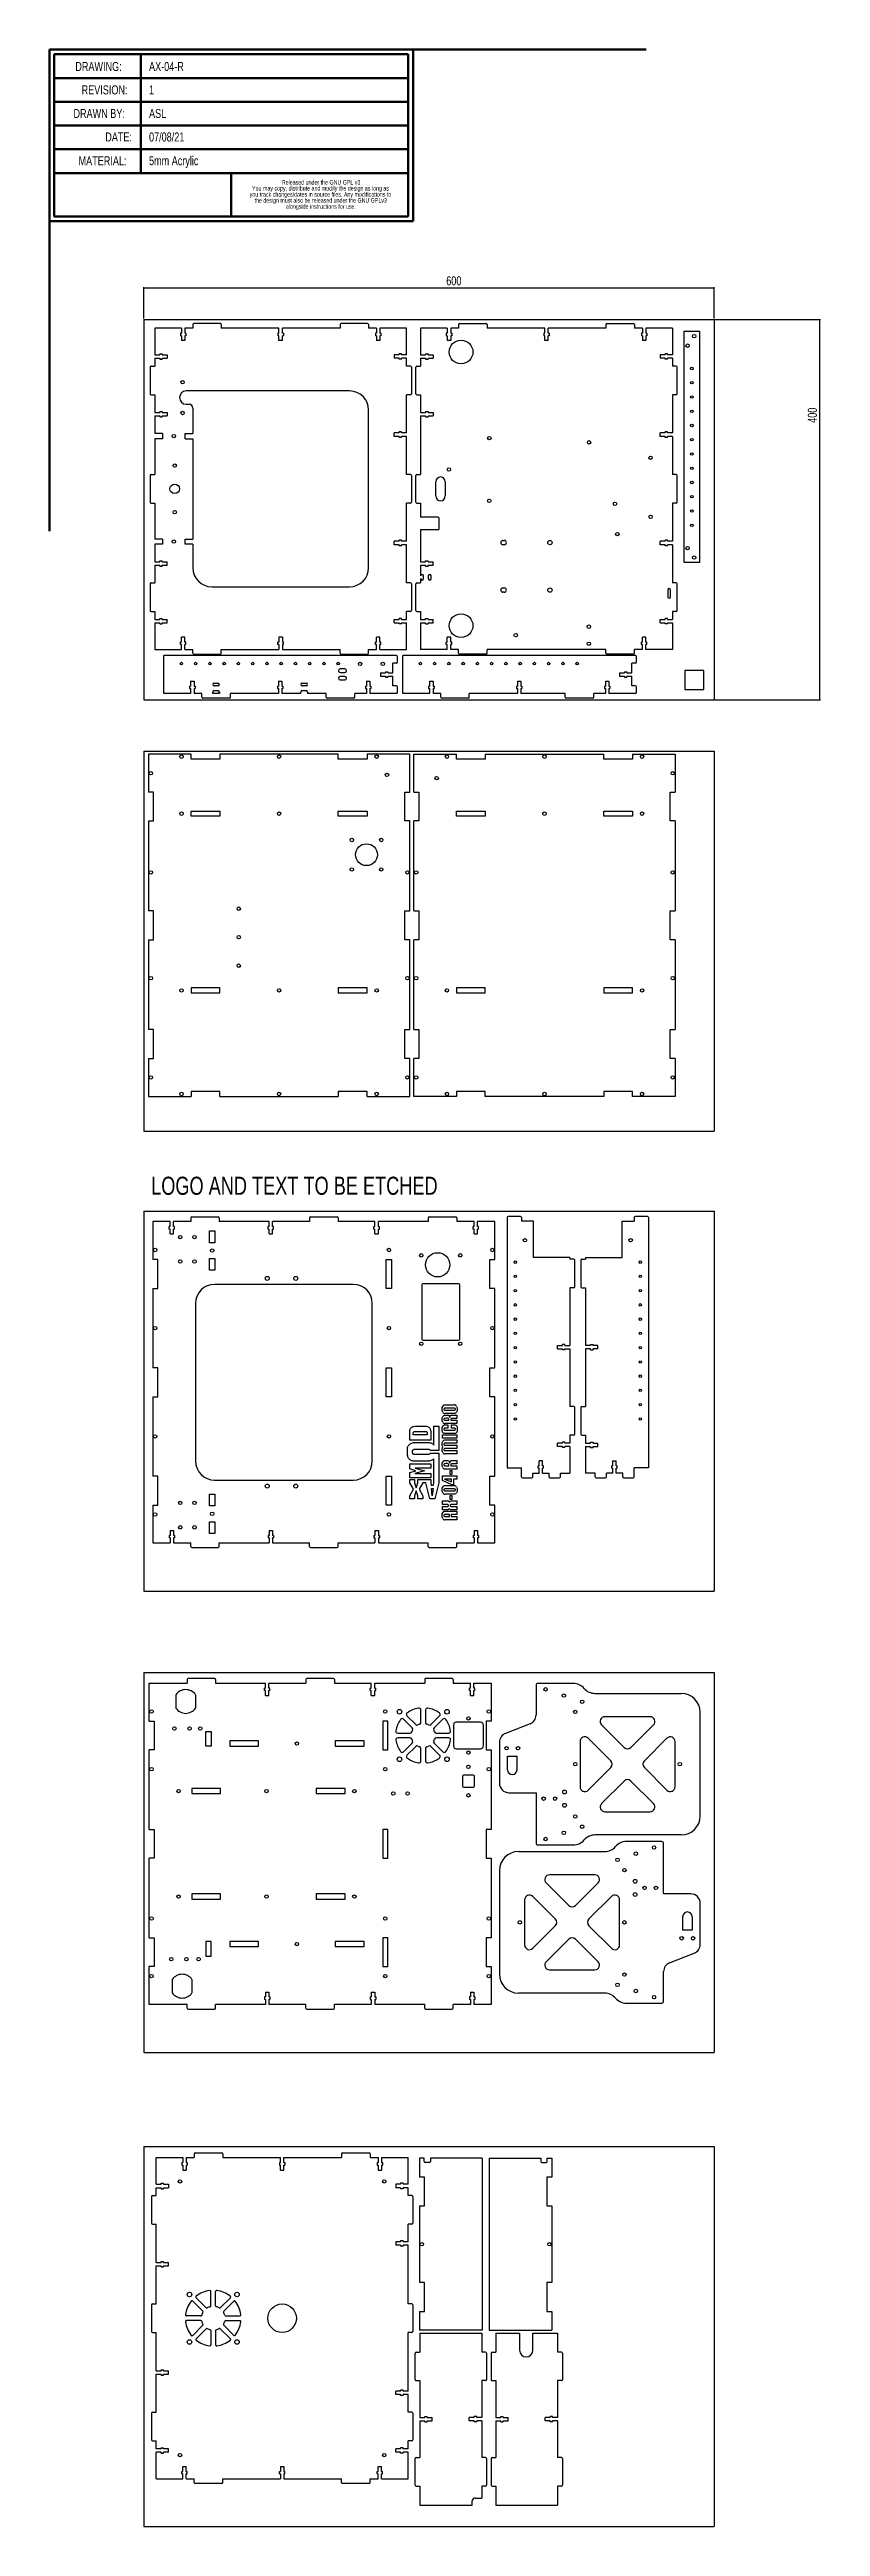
# Model space of a CAD drawing. Header units: millimetres. Extents: x 1 to 812, y -2427 to 180.
import ezdxf

# ---------------------------------------------------------------- set-up
doc = ezdxf.new("R2010")
doc.units = ezdxf.units.MM
for name, color, linetype in [('ETCH', 1, 'Continuous'), ('FORMAT', 7, 'Continuous'), ('SHEET', 150, 'Continuous')]:
    doc.layers.add(name, color=color, linetype=linetype)
doc.styles.add('SLDTEXTSTYLE0', font='TXT', dxfattribs={"width": 0.75})
doc.styles.add('SLDTEXTSTYLE1', font='TXT', dxfattribs={"width": 0.7})
doc.dimstyles.new('SLDDIMSTYLE0', dxfattribs={"dimtxt": 9.525, "dimasz": 3.302, "dimexe": 0, "dimexo": 0.0625, "dimgap": 2.38125, "dimtad": 1, "dimrnd": 1e-09, "dimzin": 12, "dimdsep": 46, "dimtxsty": 'SLDTEXTSTYLE0', "dimsah": 1, "dimcen": 0.09, "dimadec": 0, "dimazin": 3, "dimtfac": 1, "dimtofl": 0, "dimtmove": 0, "dimatfit": 3, "dimfxl": 1, "dimfrac": 2, "dimtolj": 1, "dimtzin": 12, "dimarcsym": 0})

msp = doc.modelspace()

# ---------------------------------------------------------------- texts
at = {"layer": 'ETCH', "insert": (107.54, -1006.182), "char_height": 19.05, "attachment_point": 1, "style": 'SLDTEXTSTYLE0'}
msp.add_mtext('LOGO AND TEXT TO BE ETCHED', dxfattribs=at)
at = {"layer": 'FORMAT', "char_height": 9.525, "attachment_point": 1, "style": 'SLDTEXTSTYLE0'}
for s, insert in [('DRAWING:', (27.696, 166.893)), ('AX-04-R', (105.283, 166.893)), ('REVISION:', (34.338, 142.327)), ('1', (105.283, 142.327)), ('DRAWN BY:', (25.753, 117.45)), ('ASL', (105.283, 117.45)), ('DATE:', (59.227, 92.766)), ('07/08/21', (105.283, 92.766)), ('MATERIAL:', (31.146, 67.73)), ('5mm Acrylic', (105.283, 67.73))]:
    msp.add_mtext(s, dxfattribs=dict(at, insert=insert))

# ---------------------------------------------------------------- blocks, each defined once
blk = doc.blocks.new('_D')
at = {"layer": 'SHEET'}
for p, q in [((99.9, -103.2), (99.9, -69.9)), ((99.9, -70.9), (699.9, -70.9)), ((699.9, -103.2), (699.9, -69.9))]:
    blk.add_line(p, q, dxfattribs=at)
for points in [[(99.9, -70.9), (103.2, -71.4), (103.2, -70.4)], [(699.9, -70.9), (696.6, -70.4), (696.6, -71.4)]]:
    blk.add_solid(points, dxfattribs=at)
at = {"layer": 'SHEET', "insert": (418.1, -58.6), "char_height": 9.53, "attachment_point": 1, "style": 'SLDTEXTSTYLE0'}
blk.add_mtext('600', dxfattribs=at)
blk = doc.blocks.new('_D_1')
at = {"layer": 'SHEET'}
for p, q in [((700.9, -104.2), (811.9, -104.2)), ((810.9, -104.2), (810.9, -504.2)), ((700.9, -504.2), (811.9, -504.2))]:
    blk.add_line(p, q, dxfattribs=at)
for points in [[(810.9, -104.2), (810.4, -107.5), (811.4, -107.5)], [(810.9, -504.2), (811.4, -500.9), (810.4, -500.9)]]:
    blk.add_solid(points, dxfattribs=at)
at = {"layer": 'SHEET', "insert": (798.6, -212.8), "char_height": 9.53, "attachment_point": 1, "rotation": 90, "style": 'SLDTEXTSTYLE0'}
blk.add_mtext('400', dxfattribs=at)
blk = doc.blocks.new('SW_NOTE_0')
at = {"layer": 'FORMAT', "color": 0, "char_height": 4.763, "attachment_point": 2, "style": 'SLDTEXTSTYLE1'}
for s, insert in [('You may copy, distribute and modify the design as long as', (41.2, -0.2)), ('Released under the GNU GPL v3', (41.8, 6.1)), ('you track changes/dates in source files. Any modifications to', (41.2, -6.6)), ('the design must also be released under the GNU GPLv3', (41.4, -12.9)), ('alongside instructions for use.', (41.6, -19.3))]:
    blk.add_mtext(s, dxfattribs=dict(at, insert=insert))

# ---------------------------------------------------------------- dimensions: what is measured, and where the dimension line sits
at = {"layer": 'SHEET'}
dim = msp.add_linear_dim(base=(699.922, -70.883), p1=(99.922, -104.182), p2=(699.922, -104.182), dimstyle='SLDDIMSTYLE0', dxfattribs=at)
dim.commit()
dim.dimension.update_dxf_attribs({"geometry": '_D', "text_midpoint": (428.67, -70.883), "dimtype": 160})
dim = msp.add_linear_dim(base=(810.927, -504.182), p1=(699.922, -104.182), p2=(699.922, -504.182), angle=90, dimstyle='SLDDIMSTYLE0', dxfattribs=at)
dim.commit()
dim.dimension.update_dxf_attribs({"geometry": '_D_1', "text_midpoint": (810.927, -202.246), "dimtype": 160})

# ---------------------------------------------------------------- linework, layer by layer
at = {"color": 7, "linetype": 'Continuous', "lineweight": 25}
for p, q in [((139.37, -113.311), (111.37, -113.311)), ((111.37, -113.311), (111.37, -141.311)), ((139.37, -118.511), (138.32, -118.511)), ((138.32, -118.511), (138.32, -121.111)), ((139.37, -121.111), (138.32, -121.111)), ((139.37, -113.311), (139.37, -118.511)), ((139.37, -121.111), (139.37, -126.311)), ((142.97, -126.311), (139.37, -126.311)), ((142.97, -113.311), (142.97, -118.511)), ((151.37, -113.311), (142.97, -113.311)), ((144.02, -118.511), (142.97, -118.511)), ((142.97, -121.111), (142.97, -126.311)), ((144.02, -121.111), (142.97, -121.111)), ((144.02, -118.511), (144.02, -121.111)), ((151.37, -109.311), (151.37, -113.311)), ((180.37, -108.311), (152.37, -108.311)), ((181.37, -109.311), (181.37, -113.311)), ((242.07, -113.311), (181.37, -113.311)), ((242.07, -118.511), (241.02, -118.511)), ((241.02, -118.511), (241.02, -121.111)), ((242.07, -121.111), (241.02, -121.111)), ((242.07, -118.511), (242.07, -113.311)), ((242.07, -126.311), (242.07, -121.111)), ((245.67, -126.311), (242.07, -126.311)), ((245.67, -118.511), (245.67, -113.311)), ((306.37, -113.311), (245.67, -113.311)), ((246.72, -118.511), (245.67, -118.511)), ((245.67, -126.311), (245.67, -121.111)), ((246.72, -121.111), (245.67, -121.111)), ((246.72, -118.511), (246.72, -121.111)), ((306.37, -109.311), (306.37, -113.311)), ((335.37, -108.311), (307.37, -108.311)), ((336.37, -109.311), (336.37, -113.311)), ((344.77, -113.311), (336.37, -113.311)), ((344.77, -118.511), (343.72, -118.511)), ((343.72, -118.511), (343.72, -121.111)), ((344.77, -121.111), (343.72, -121.111)), ((344.77, -113.311), (344.77, -118.511)), ((344.77, -121.111), (344.77, -126.311)), ((348.37, -126.311), (344.77, -126.311)), ((348.37, -113.311), (348.37, -118.511)), ((376.37, -113.311), (348.37, -113.311)), ((349.42, -118.511), (348.37, -118.511)), ((348.37, -121.111), (348.37, -126.311)), ((349.42, -121.111), (348.37, -121.111)), ((349.42, -118.511), (349.42, -121.111)), ((376.37, -141.311), (376.37, -113.311)), ((391.162, -113.311), (391.162, -141.311)), ((419.162, -113.311), (391.162, -113.311)), ((419.162, -118.511), (418.112, -118.511)), ((418.112, -118.511), (418.112, -121.111)), ((419.162, -121.111), (418.112, -121.111)), ((419.162, -113.311), (419.162, -118.511)), ((419.162, -121.111), (419.162, -126.311)), ((422.762, -126.311), (419.162, -126.311)), ((422.762, -113.311), (422.762, -118.511)), ((431.162, -113.311), (422.762, -113.311)), ((423.812, -118.511), (422.762, -118.511)), ((422.762, -121.111), (422.762, -126.311)), ((423.812, -121.111), (422.762, -121.111)), ((423.812, -118.511), (423.812, -121.111)), ((431.162, -109.311), (431.162, -113.311)), ((432.162, -108.311), (460.162, -108.311)), ((461.162, -109.311), (461.162, -113.311)), ((521.862, -113.311), (461.162, -113.311)), ((521.862, -118.511), (520.812, -118.511)), ((520.812, -118.511), (520.812, -121.111)), ((521.862, -121.111), (520.812, -121.111)), ((521.862, -118.511), (521.862, -113.311)), ((521.862, -126.311), (521.862, -121.111)), ((525.462, -126.311), (521.862, -126.311)), ((525.462, -118.511), (525.462, -113.311)), ((586.162, -113.311), (525.462, -113.311)), ((526.512, -118.511), (525.462, -118.511)), ((525.462, -126.311), (525.462, -121.111)), ((526.512, -121.111), (525.462, -121.111)), ((526.512, -118.511), (526.512, -121.111)), ((586.162, -109.311), (586.162, -113.311)), ((587.162, -108.311), (615.162, -108.311)), ((616.162, -109.311), (616.162, -113.311)), ((624.562, -113.311), (616.162, -113.311)), ((624.562, -118.511), (623.512, -118.511)), ((623.512, -118.511), (623.512, -121.111)), ((624.562, -121.111), (623.512, -121.111)), ((624.562, -113.311), (624.562, -118.511)), ((624.562, -121.111), (624.562, -126.311)), ((628.162, -126.311), (624.562, -126.311)), ((628.162, -113.311), (628.162, -118.511)), ((656.162, -113.311), (628.162, -113.311)), ((629.212, -118.511), (628.162, -118.511)), ((628.162, -121.111), (628.162, -126.311)), ((629.212, -121.111), (628.162, -121.111)), ((629.212, -118.511), (629.212, -121.111)), ((656.162, -113.311), (656.162, -141.311)), ((668.038, -116.638), (668.038, -359.638)), ((685.038, -116.638), (668.038, -116.638)), ((685.038, -359.638), (685.038, -116.638)), ((106.37, -154.311), (106.37, -182.311)), ((107.37, -153.311), (111.37, -153.311)), ((111.37, -141.311), (116.57, -141.311)), ((111.37, -144.911), (111.37, -153.311)), ((111.37, -144.911), (116.57, -144.911)), ((116.57, -140.261), (119.17, -140.261)), ((116.57, -140.261), (116.57, -141.311)), ((116.57, -144.911), (116.57, -145.961)), ((116.57, -145.961), (119.17, -145.961)), ((119.17, -140.261), (119.17, -141.311)), ((119.17, -141.311), (124.37, -141.311)), ((119.17, -144.911), (119.17, -145.961)), ((119.17, -144.911), (124.37, -144.911)), ((124.37, -141.311), (124.37, -144.911)), ((368.57, -141.311), (363.37, -141.311)), ((363.37, -141.311), (363.37, -144.911)), ((368.57, -144.911), (363.37, -144.911)), ((371.17, -140.261), (368.57, -140.261)), ((368.57, -141.311), (368.57, -140.261)), ((368.57, -145.961), (368.57, -144.911)), ((371.17, -145.961), (368.57, -145.961)), ((371.17, -141.311), (371.17, -140.261)), ((376.37, -141.311), (371.17, -141.311)), ((371.17, -145.961), (371.17, -144.911)), ((376.37, -144.911), (371.17, -144.911)), ((376.37, -153.311), (376.37, -144.911)), ((380.37, -153.311), (376.37, -153.311)), ((381.37, -154.311), (381.37, -182.311)), ((386.162, -182.311), (386.162, -154.311)), ((387.162, -153.311), (391.162, -153.311)), ((391.162, -141.311), (396.362, -141.311)), ((391.162, -144.911), (391.162, -153.311)), ((391.162, -144.911), (396.362, -144.911)), ((396.362, -140.261), (398.962, -140.261)), ((396.362, -140.261), (396.362, -141.311)), ((396.362, -144.911), (396.362, -145.961)), ((396.362, -145.961), (398.962, -145.961)), ((398.962, -140.261), (398.962, -141.311)), ((398.962, -141.311), (404.162, -141.311)), ((398.962, -144.911), (398.962, -145.961)), ((398.962, -144.911), (404.162, -144.911)), ((404.162, -141.311), (404.162, -144.911)), ((648.362, -141.311), (643.162, -141.311)), ((643.162, -141.311), (643.162, -144.911)), ((648.362, -144.911), (643.162, -144.911)), ((650.962, -140.261), (648.362, -140.261)), ((648.362, -141.311), (648.362, -140.261)), ((648.362, -145.961), (648.362, -144.911)), ((650.962, -145.961), (648.362, -145.961)), ((650.962, -141.311), (650.962, -140.261)), ((656.162, -141.311), (650.962, -141.311)), ((650.962, -145.961), (650.962, -144.911)), ((656.162, -144.911), (650.962, -144.911)), ((656.162, -144.911), (656.162, -153.311)), ((660.162, -153.311), (656.162, -153.311)), ((661.162, -182.311), (661.162, -154.311)), ((316.37, -179.311), (144.37, -179.311)), ((107.37, -183.311), (111.37, -183.311)), ((111.37, -183.311), (111.37, -201.911)), ((111.37, -201.911), (116.57, -201.911)), ((111.37, -205.511), (111.37, -224.111)), ((111.37, -205.511), (116.57, -205.511)), ((116.57, -200.861), (119.17, -200.861)), ((116.57, -200.861), (116.57, -201.911)), ((116.57, -205.511), (116.57, -206.561)), ((116.57, -206.561), (119.17, -206.561)), ((119.17, -200.861), (119.17, -201.911)), ((119.17, -201.911), (124.37, -201.911)), ((119.17, -205.511), (119.17, -206.561)), ((119.17, -205.511), (124.37, -205.511)), ((124.37, -201.911), (124.37, -205.511)), ((144.37, -193.311), (147.37, -193.311)), ((151.37, -197.311), (151.37, -224.111)), ((336.37, -365.311), (336.37, -199.311)), ((380.37, -183.311), (376.37, -183.311)), ((376.37, -223.511), (376.37, -183.311)), ((387.162, -183.311), (391.162, -183.311)), ((391.162, -183.311), (391.162, -201.911)), ((391.162, -201.911), (396.362, -201.911)), ((391.162, -205.511), (391.162, -267.311)), ((391.162, -205.511), (396.362, -205.511)), ((396.362, -200.861), (398.962, -200.861)), ((396.362, -200.861), (396.362, -201.911)), ((396.362, -205.511), (396.362, -206.561)), ((396.362, -206.561), (398.962, -206.561)), ((398.962, -200.861), (398.962, -201.911)), ((398.962, -201.911), (404.162, -201.911)), ((398.962, -205.511), (398.962, -206.561)), ((398.962, -205.511), (404.162, -205.511)), ((404.162, -201.911), (404.162, -205.511)), ((660.162, -183.311), (656.162, -183.311)), ((656.162, -183.311), (656.162, -223.511)), ((119.57, -224.111), (111.37, -224.111)), ((111.37, -229.511), (111.37, -267.311)), ((119.57, -229.511), (111.37, -229.511)), ((119.57, -224.111), (119.57, -229.511)), ((143.17, -224.111), (151.37, -224.111)), ((143.17, -229.511), (143.17, -224.111)), ((143.17, -229.511), (151.37, -229.511)), ((151.37, -229.511), (151.37, -335.111)), ((368.57, -223.511), (363.37, -223.511)), ((363.37, -227.111), (363.37, -223.511)), ((368.57, -227.111), (363.37, -227.111)), ((371.17, -222.461), (368.57, -222.461)), ((368.57, -223.511), (368.57, -222.461)), ((368.57, -228.161), (368.57, -227.111)), ((371.17, -228.161), (368.57, -228.161)), ((371.17, -223.511), (371.17, -222.461)), ((376.37, -223.511), (371.17, -223.511)), ((371.17, -228.161), (371.17, -227.111)), ((376.37, -227.111), (371.17, -227.111)), ((376.37, -267.311), (376.37, -227.111)), ((648.362, -223.511), (643.162, -223.511)), ((643.162, -227.111), (643.162, -223.511)), ((648.362, -227.111), (643.162, -227.111)), ((650.962, -222.461), (648.362, -222.461)), ((648.362, -223.511), (648.362, -222.461)), ((648.362, -228.161), (648.362, -227.111)), ((650.962, -228.161), (648.362, -228.161)), ((650.962, -223.511), (650.962, -222.461)), ((656.162, -223.511), (650.962, -223.511)), ((650.962, -228.161), (650.962, -227.111)), ((656.162, -227.111), (650.962, -227.111)), ((656.162, -227.111), (656.162, -267.311)), ((106.37, -268.311), (106.37, -296.311)), ((107.37, -267.311), (111.37, -267.311)), ((380.37, -267.311), (376.37, -267.311)), ((381.37, -268.311), (381.37, -296.311)), ((386.162, -296.311), (386.162, -268.311)), ((387.162, -267.311), (391.162, -267.311)), ((407.112, -289.811), (407.112, -274.811)), ((417.112, -274.811), (417.112, -289.811)), ((660.162, -267.311), (656.162, -267.311)), ((661.162, -296.311), (661.162, -268.311)), ((107.37, -297.311), (111.37, -297.311)), ((111.37, -297.311), (111.37, -335.111)), ((380.37, -297.311), (376.37, -297.311)), ((376.37, -337.511), (376.37, -297.311)), ((387.162, -297.311), (391.162, -297.311)), ((391.162, -297.311), (391.162, -312.261)), ((409.662, -312.261), (391.162, -312.261)), ((660.162, -297.311), (656.162, -297.311)), ((656.162, -297.311), (656.162, -337.511)), ((119.57, -335.111), (111.37, -335.111)), ((119.57, -335.111), (119.57, -340.511)), ((143.17, -335.111), (151.37, -335.111)), ((143.17, -340.511), (143.17, -335.111)), ((368.57, -337.511), (363.37, -337.511)), ((363.37, -341.111), (363.37, -337.511)), ((371.17, -336.461), (368.57, -336.461)), ((368.57, -337.511), (368.57, -336.461)), ((371.17, -337.511), (371.17, -336.461)), ((376.37, -337.511), (371.17, -337.511)), ((391.162, -325.261), (391.162, -359.111)), ((391.162, -325.261), (409.662, -325.261)), ((410.662, -324.261), (410.662, -313.261)), ((477.662, -336.561), (479.162, -336.561)), ((648.362, -337.511), (643.162, -337.511)), ((643.162, -341.111), (643.162, -337.511)), ((650.962, -336.461), (648.362, -336.461)), ((648.362, -337.511), (648.362, -336.461)), ((650.962, -337.511), (650.962, -336.461)), ((656.162, -337.511), (650.962, -337.511)), ((111.37, -340.511), (111.37, -359.111)), ((119.57, -340.511), (111.37, -340.511)), ((111.37, -359.111), (116.57, -359.111)), ((111.37, -362.711), (116.57, -362.711)), ((111.37, -362.711), (111.37, -381.311)), ((116.57, -358.061), (119.17, -358.061)), ((116.57, -359.111), (116.57, -358.061)), ((116.57, -363.761), (116.57, -362.711)), ((116.57, -363.761), (119.17, -363.761)), ((119.17, -359.111), (119.17, -358.061)), ((119.17, -359.111), (124.37, -359.111)), ((119.17, -363.761), (119.17, -362.711)), ((119.17, -362.711), (124.37, -362.711)), ((124.37, -362.711), (124.37, -359.111)), ((151.37, -340.511), (143.17, -340.511)), ((151.37, -340.511), (151.37, -365.311)), ((368.57, -341.111), (363.37, -341.111)), ((368.57, -342.161), (368.57, -341.111)), ((371.17, -342.161), (368.57, -342.161)), ((371.17, -342.161), (371.17, -341.111)), ((376.37, -341.111), (371.17, -341.111)), ((376.37, -381.311), (376.37, -341.111)), ((391.162, -359.111), (396.362, -359.111)), ((391.162, -362.711), (391.162, -373.811)), ((391.162, -362.711), (396.362, -362.711)), ((396.362, -358.061), (398.962, -358.061)), ((396.362, -359.111), (396.362, -358.061)), ((396.362, -363.761), (396.362, -362.711)), ((396.362, -363.761), (398.962, -363.761)), ((398.962, -359.111), (398.962, -358.061)), ((398.962, -359.111), (404.162, -359.111)), ((398.962, -363.761), (398.962, -362.711)), ((398.962, -362.711), (404.162, -362.711)), ((404.162, -362.711), (404.162, -359.111)), ((479.162, -341.061), (477.662, -341.061)), ((648.362, -341.111), (643.162, -341.111)), ((648.362, -342.161), (648.362, -341.111)), ((650.962, -342.161), (648.362, -342.161)), ((650.962, -342.161), (650.962, -341.111)), ((656.162, -341.111), (650.962, -341.111)), ((656.162, -341.111), (656.162, -381.311)), ((668.038, -359.638), (685.038, -359.638)), ((106.37, -382.311), (106.37, -410.311)), ((107.37, -381.311), (111.37, -381.311)), ((171.37, -385.311), (316.37, -385.311)), ((380.37, -381.311), (376.37, -381.311)), ((381.37, -382.311), (381.37, -410.311)), ((386.162, -410.311), (386.162, -382.311)), ((387.162, -381.311), (391.162, -381.311)), ((391.162, -376.811), (391.162, -381.311)), ((394.162, -376.811), (394.162, -373.811)), ((399.162, -373.811), (399.162, -376.811)), ((402.162, -376.811), (402.162, -373.811)), ((477.662, -386.561), (479.162, -386.561)), ((651.162, -388.811), (651.162, -395.811)), ((654.162, -395.811), (654.162, -388.811)), ((660.162, -381.311), (656.162, -381.311)), ((661.162, -410.311), (661.162, -382.311)), ((107.37, -411.311), (111.37, -411.311)), ((111.37, -411.311), (111.37, -419.711)), ((380.37, -411.311), (376.37, -411.311)), ((376.37, -419.711), (376.37, -411.311)), ((387.162, -411.311), (391.162, -411.311)), ((391.162, -411.311), (391.162, -419.711)), ((479.162, -391.061), (477.662, -391.061)), ((660.162, -411.311), (656.162, -411.311)), ((656.162, -411.311), (656.162, -419.711)), ((111.37, -419.711), (116.57, -419.711)), ((111.37, -423.311), (116.57, -423.311)), ((111.37, -423.311), (111.37, -451.311)), ((116.57, -418.661), (119.17, -418.661)), ((116.57, -419.711), (116.57, -418.661)), ((116.57, -424.361), (116.57, -423.311)), ((116.57, -424.361), (119.17, -424.361)), ((119.17, -419.711), (119.17, -418.661)), ((119.17, -419.711), (124.37, -419.711)), ((119.17, -424.361), (119.17, -423.311)), ((119.17, -423.311), (124.37, -423.311)), ((124.37, -423.311), (124.37, -419.711)), ((142.97, -438.311), (139.37, -438.311)), ((139.37, -443.511), (139.37, -438.311)), ((142.97, -443.511), (142.97, -438.311)), ((245.67, -438.311), (242.07, -438.311)), ((242.07, -438.311), (242.07, -443.511)), ((245.67, -438.311), (245.67, -443.511)), ((348.37, -438.311), (344.77, -438.311)), ((344.77, -443.511), (344.77, -438.311)), ((348.37, -443.511), (348.37, -438.311)), ((363.37, -419.711), (368.57, -419.711)), ((363.37, -423.311), (363.37, -419.711)), ((363.37, -423.311), (368.57, -423.311)), ((371.17, -418.661), (368.57, -418.661)), ((368.57, -419.711), (368.57, -418.661)), ((368.57, -424.361), (368.57, -423.311)), ((371.17, -424.361), (368.57, -424.361)), ((371.17, -419.711), (371.17, -418.661)), ((371.17, -419.711), (376.37, -419.711)), ((371.17, -424.361), (371.17, -423.311)), ((371.17, -423.311), (376.37, -423.311)), ((376.37, -451.311), (376.37, -423.311)), ((391.162, -419.711), (396.362, -419.711)), ((391.162, -423.311), (391.162, -451.311)), ((391.162, -423.311), (396.362, -423.311)), ((396.362, -418.661), (398.962, -418.661)), ((396.362, -419.711), (396.362, -418.661)), ((396.362, -424.361), (396.362, -423.311)), ((396.362, -424.361), (398.962, -424.361)), ((398.962, -419.711), (398.962, -418.661)), ((398.962, -419.711), (404.162, -419.711)), ((398.962, -424.361), (398.962, -423.311)), ((398.962, -423.311), (404.162, -423.311)), ((404.162, -423.311), (404.162, -419.711)), ((422.762, -438.311), (419.162, -438.311)), ((419.162, -443.511), (419.162, -438.311)), ((422.762, -443.511), (422.762, -438.311)), ((628.162, -438.311), (624.562, -438.311)), ((624.562, -443.511), (624.562, -438.311)), ((628.162, -443.511), (628.162, -438.311)), ((643.162, -419.711), (648.362, -419.711)), ((643.162, -423.311), (643.162, -419.711)), ((643.162, -423.311), (648.362, -423.311)), ((650.962, -418.661), (648.362, -418.661)), ((648.362, -419.711), (648.362, -418.661)), ((648.362, -424.361), (648.362, -423.311)), ((650.962, -424.361), (648.362, -424.361)), ((650.962, -419.711), (650.962, -418.661)), ((650.962, -419.711), (656.162, -419.711)), ((650.962, -424.361), (650.962, -423.311)), ((650.962, -423.311), (656.162, -423.311)), ((656.162, -423.311), (656.162, -451.311)), ((111.37, -451.311), (139.37, -451.311)), ((120.87, -497.663), (120.87, -457.663)), ((365.87, -457.663), (120.87, -457.663)), ((139.37, -443.511), (138.32, -443.511)), ((138.32, -446.111), (138.32, -443.511)), ((139.37, -446.111), (138.32, -446.111)), ((139.37, -451.311), (139.37, -446.111)), ((144.02, -443.511), (142.97, -443.511)), ((142.97, -451.311), (142.97, -446.111)), ((144.02, -446.111), (142.97, -446.111)), ((142.97, -451.311), (151.37, -451.311)), ((144.02, -446.111), (144.02, -443.511)), ((151.37, -455.311), (151.37, -451.311)), ((152.37, -456.311), (180.37, -456.311)), ((181.37, -451.311), (242.07, -451.311)), ((181.37, -455.311), (181.37, -451.311)), ((242.07, -443.511), (241.02, -443.511)), ((241.02, -446.111), (241.02, -443.511)), ((242.07, -446.111), (241.02, -446.111)), ((242.07, -446.111), (242.07, -451.311)), ((246.72, -443.511), (245.67, -443.511)), ((245.67, -446.111), (245.67, -451.311)), ((246.72, -446.111), (245.67, -446.111)), ((245.67, -451.311), (306.37, -451.311)), ((246.72, -446.111), (246.72, -443.511)), ((306.37, -455.311), (306.37, -451.311)), ((307.37, -456.311), (335.37, -456.311)), ((336.37, -451.311), (344.77, -451.311)), ((336.37, -455.311), (336.37, -451.311)), ((344.77, -443.511), (343.72, -443.511)), ((343.72, -446.111), (343.72, -443.511)), ((344.77, -446.111), (343.72, -446.111)), ((344.77, -451.311), (344.77, -446.111)), ((349.42, -443.511), (348.37, -443.511)), ((348.37, -451.311), (348.37, -446.111)), ((349.42, -446.111), (348.37, -446.111)), ((348.37, -451.311), (376.37, -451.311)), ((349.42, -446.111), (349.42, -443.511)), ((365.87, -465.663), (361.87, -465.663)), ((361.87, -475.863), (361.87, -465.663)), ((366.87, -464.663), (366.87, -458.663)), ((372.363, -497.663), (372.363, -457.663)), ((617.363, -457.663), (372.363, -457.663)), ((419.162, -451.311), (391.162, -451.311)), ((419.162, -443.511), (418.112, -443.511)), ((418.112, -446.111), (418.112, -443.511)), ((419.162, -446.111), (418.112, -446.111)), ((419.162, -451.311), (419.162, -446.111)), ((423.812, -443.511), (422.762, -443.511)), ((422.762, -451.311), (422.762, -446.111)), ((423.812, -446.111), (422.762, -446.111)), ((431.162, -451.311), (422.762, -451.311)), ((423.812, -446.111), (423.812, -443.511)), ((431.162, -455.311), (431.162, -451.311)), ((460.162, -456.311), (432.162, -456.311)), ((586.162, -451.311), (461.162, -451.311)), ((461.162, -455.311), (461.162, -451.311)), ((586.162, -455.311), (586.162, -451.311)), ((615.162, -456.311), (587.162, -456.311)), ((617.363, -465.663), (613.363, -465.663)), ((613.363, -475.863), (613.363, -465.663)), ((624.562, -451.311), (616.162, -451.311)), ((616.162, -455.311), (616.162, -451.311)), ((618.363, -464.663), (618.363, -458.663)), ((624.562, -443.511), (623.512, -443.511)), ((623.512, -446.111), (623.512, -443.511)), ((624.562, -446.111), (623.512, -446.111)), ((624.562, -451.311), (624.562, -446.111)), ((629.212, -443.511), (628.162, -443.511)), ((628.162, -451.311), (628.162, -446.111)), ((629.212, -446.111), (628.162, -446.111)), ((656.162, -451.311), (628.162, -451.311)), ((629.212, -446.111), (629.212, -443.511)), ((148.02, -489.863), (149.07, -489.863)), ((148.02, -489.863), (148.02, -492.463)), ((148.02, -492.463), (149.07, -492.463)), ((149.07, -484.663), (152.67, -484.663)), ((149.07, -484.663), (149.07, -489.863)), ((149.07, -492.463), (149.07, -497.663)), ((152.67, -484.663), (152.67, -489.863)), ((152.67, -489.863), (153.72, -489.863)), ((152.67, -492.463), (152.67, -497.663)), ((152.67, -492.463), (153.72, -492.463)), ((153.72, -489.863), (153.72, -492.463)), ((173.87, -486.663), (177.87, -486.663)), ((177.87, -489.663), (173.87, -489.663)), ((173.87, -494.663), (177.87, -494.663)), ((240.52, -489.863), (241.57, -489.863)), ((240.52, -489.863), (240.52, -492.463)), ((240.52, -492.463), (241.57, -492.463)), ((241.57, -484.663), (245.17, -484.663)), ((241.57, -484.663), (241.57, -489.863)), ((241.57, -492.463), (241.57, -497.663)), ((245.17, -484.663), (245.17, -489.863)), ((245.17, -489.863), (246.22, -489.863)), ((245.17, -492.463), (245.17, -497.663)), ((245.17, -492.463), (246.22, -492.463)), ((246.22, -489.863), (246.22, -492.463)), ((266.52, -486.663), (270.52, -486.663)), ((270.52, -489.663), (266.52, -489.663)), ((266.52, -494.663), (270.52, -494.663)), ((311.37, -471.863), (306.37, -471.863)), ((306.37, -475.463), (311.37, -475.463)), ((311.37, -479.863), (306.37, -479.863)), ((306.37, -483.463), (311.37, -483.463)), ((333.02, -489.863), (334.07, -489.863)), ((333.02, -489.863), (333.02, -492.463)), ((333.02, -492.463), (334.07, -492.463)), ((334.07, -484.663), (337.67, -484.663)), ((334.07, -484.663), (334.07, -489.863)), ((334.07, -492.463), (334.07, -497.663)), ((337.67, -484.663), (337.67, -489.863)), ((337.67, -489.863), (338.72, -489.863)), ((337.67, -492.463), (337.67, -497.663)), ((337.67, -492.463), (338.72, -492.463)), ((338.72, -489.863), (338.72, -492.463)), ((348.87, -475.863), (354.07, -475.863)), ((348.87, -475.863), (348.87, -479.463)), ((348.87, -479.463), (354.07, -479.463)), ((354.07, -474.813), (356.67, -474.813)), ((354.07, -474.813), (354.07, -475.863)), ((354.07, -479.463), (354.07, -480.513)), ((354.07, -480.513), (356.67, -480.513)), ((356.67, -474.813), (356.67, -475.863)), ((356.67, -475.863), (361.87, -475.863)), ((356.67, -479.463), (356.67, -480.513)), ((356.67, -479.463), (361.87, -479.463)), ((361.87, -489.663), (361.87, -479.463)), ((365.87, -489.663), (361.87, -489.663)), ((366.87, -496.663), (366.87, -490.663)), ((399.513, -489.863), (400.563, -489.863)), ((399.513, -489.863), (399.513, -492.463)), ((399.513, -492.463), (400.563, -492.463)), ((400.563, -484.663), (404.163, -484.663)), ((400.563, -484.663), (400.563, -489.863)), ((400.563, -492.463), (400.563, -497.663)), ((404.163, -484.663), (404.163, -489.863)), ((404.163, -489.863), (405.213, -489.863)), ((404.163, -492.463), (404.163, -497.663)), ((404.163, -492.463), (405.213, -492.463)), ((405.213, -489.863), (405.213, -492.463)), ((492.013, -489.863), (493.063, -489.863)), ((492.013, -489.863), (492.013, -492.463)), ((492.013, -492.463), (493.063, -492.463)), ((493.063, -484.663), (496.663, -484.663)), ((493.063, -484.663), (493.063, -489.863)), ((493.063, -492.463), (493.063, -497.663)), ((496.663, -484.663), (496.663, -489.863)), ((496.663, -489.863), (497.713, -489.863)), ((496.663, -492.463), (497.713, -492.463)), ((496.663, -492.463), (496.663, -497.663)), ((497.713, -489.863), (497.713, -492.463)), ((584.513, -489.863), (585.563, -489.863)), ((584.513, -489.863), (584.513, -492.463)), ((584.513, -492.463), (585.563, -492.463)), ((585.563, -484.663), (585.563, -489.863)), ((585.563, -484.663), (589.163, -484.663)), ((585.563, -492.463), (585.563, -497.663)), ((589.163, -484.663), (589.163, -489.863)), ((589.163, -489.863), (590.213, -489.863)), ((589.163, -492.463), (590.213, -492.463)), ((589.163, -492.463), (589.163, -497.663)), ((590.213, -489.863), (590.213, -492.463)), ((600.363, -475.863), (605.563, -475.863)), ((600.363, -475.863), (600.363, -479.463)), ((600.363, -479.463), (605.563, -479.463)), ((605.563, -474.813), (608.163, -474.813)), ((605.563, -474.813), (605.563, -475.863)), ((605.563, -479.463), (605.563, -480.513)), ((605.563, -480.513), (608.163, -480.513)), ((608.163, -474.813), (608.163, -475.863)), ((608.163, -475.863), (613.363, -475.863)), ((608.163, -479.463), (608.163, -480.513)), ((608.163, -479.463), (613.363, -479.463)), ((613.363, -489.663), (613.363, -479.463)), ((617.363, -489.663), (613.363, -489.663)), ((618.363, -496.663), (618.363, -490.663)), ((669.336, -473.35), (669.336, -493.35)), ((689.336, -473.35), (669.336, -473.35)), ((669.336, -493.35), (689.336, -493.35)), ((689.336, -493.35), (689.336, -473.35)), ((149.07, -497.663), (120.87, -497.663)), ((160.87, -497.663), (152.67, -497.663)), ((160.87, -501.663), (160.87, -497.663)), ((189.87, -502.663), (161.87, -502.663)), ((172.37, -497.663), (172.37, -496.163)), ((179.37, -497.663), (172.37, -497.663)), ((179.37, -496.163), (179.37, -497.663)), ((241.57, -497.663), (190.87, -497.663)), ((190.87, -501.663), (190.87, -497.663)), ((265.02, -497.663), (245.17, -497.663)), ((265.02, -497.663), (265.02, -496.163)), ((272.02, -496.163), (272.02, -497.663)), ((291.87, -497.663), (272.02, -497.663)), ((291.87, -501.663), (291.87, -497.663)), ((320.87, -502.663), (292.87, -502.663)), ((334.07, -497.663), (321.87, -497.663)), ((321.87, -501.663), (321.87, -497.663)), ((365.87, -497.663), (337.67, -497.663)), ((400.563, -497.663), (372.363, -497.663)), ((412.363, -497.663), (404.163, -497.663)), ((412.363, -501.663), (412.363, -497.663)), ((441.363, -502.663), (413.363, -502.663)), ((493.063, -497.663), (442.363, -497.663)), ((442.363, -501.663), (442.363, -497.663)), ((543.363, -497.663), (496.663, -497.663)), ((543.363, -501.663), (543.363, -497.663)), ((572.363, -502.663), (544.363, -502.663)), ((585.563, -497.663), (573.363, -497.663)), ((573.363, -501.663), (573.363, -497.663)), ((617.363, -497.663), (589.163, -497.663)), ((104.694, -561.63), (104.694, -601.43)), ((149.494, -561.63), (104.694, -561.63)), ((149.494, -566.83), (149.494, -561.63)), ((179.894, -566.83), (149.494, -566.83)), ((179.894, -561.63), (179.894, -566.83)), ((304.494, -561.63), (179.894, -561.63)), ((304.494, -566.83), (304.494, -561.63)), ((334.894, -566.83), (304.494, -566.83)), ((334.894, -561.63), (334.894, -566.83)), ((379.694, -561.63), (334.894, -561.63)), ((379.694, -601.43), (379.694, -561.63)), ((383.967, -601.43), (383.967, -561.63)), ((383.967, -561.63), (428.767, -561.63)), ((428.767, -566.83), (428.767, -561.63)), ((459.167, -566.83), (428.767, -566.83)), ((459.167, -561.63), (459.167, -566.83)), ((459.167, -561.63), (583.767, -561.63)), ((583.767, -566.83), (583.767, -561.63)), ((614.167, -566.83), (583.767, -566.83)), ((614.167, -561.63), (614.167, -566.83)), ((614.167, -561.63), (658.967, -561.63)), ((658.967, -561.63), (658.967, -601.43)), ((109.894, -601.43), (104.694, -601.43)), ((109.894, -631.83), (109.894, -601.43)), ((149.494, -621.43), (179.894, -621.43)), ((149.494, -626.83), (149.494, -621.43)), ((179.894, -621.43), (179.894, -626.83)), ((304.494, -621.43), (334.894, -621.43)), ((304.494, -626.83), (304.494, -621.43)), ((334.894, -621.43), (334.894, -626.83)), ((374.494, -601.43), (379.694, -601.43)), ((374.494, -631.83), (374.494, -601.43)), ((383.967, -601.43), (389.167, -601.43)), ((389.167, -601.43), (389.167, -631.83)), ((428.767, -621.43), (459.167, -621.43)), ((428.767, -626.83), (428.767, -621.43)), ((459.167, -621.43), (459.167, -626.83)), ((583.767, -621.43), (614.167, -621.43)), ((583.767, -626.83), (583.767, -621.43)), ((614.167, -621.43), (614.167, -626.83)), ((653.767, -601.43), (658.967, -601.43)), ((653.767, -631.83), (653.767, -601.43)), ((104.694, -631.83), (104.694, -726.43)), ((104.694, -631.83), (109.894, -631.83)), ((179.894, -626.83), (149.494, -626.83)), ((334.894, -626.83), (304.494, -626.83)), ((379.694, -631.83), (374.494, -631.83)), ((379.694, -726.43), (379.694, -631.83)), ((389.167, -631.83), (383.967, -631.83)), ((383.967, -726.43), (383.967, -631.83)), ((459.167, -626.83), (428.767, -626.83)), ((614.167, -626.83), (583.767, -626.83)), ((658.967, -631.83), (653.767, -631.83)), ((658.967, -631.83), (658.967, -726.43)), ((109.894, -726.43), (104.694, -726.43)), ((109.894, -756.83), (109.894, -726.43)), ((374.494, -726.43), (379.694, -726.43)), ((374.494, -756.83), (374.494, -726.43)), ((383.967, -726.43), (389.167, -726.43)), ((389.167, -726.43), (389.167, -756.83)), ((653.767, -726.43), (658.967, -726.43)), ((653.767, -756.83), (653.767, -726.43)), ((104.694, -756.83), (104.694, -851.43)), ((104.694, -756.83), (109.894, -756.83)), ((379.694, -756.83), (374.494, -756.83)), ((379.694, -851.43), (379.694, -756.83)), ((389.167, -756.83), (383.967, -756.83)), ((383.967, -851.43), (383.967, -756.83)), ((658.967, -756.83), (653.767, -756.83)), ((658.967, -756.83), (658.967, -851.43)), ((179.894, -807.43), (149.494, -807.43)), ((149.494, -807.43), (149.494, -812.83)), ((179.894, -812.83), (179.894, -807.43)), ((334.894, -807.43), (304.494, -807.43)), ((304.494, -807.43), (304.494, -812.83)), ((334.894, -812.83), (334.894, -807.43)), ((459.167, -807.43), (428.767, -807.43)), ((428.767, -807.43), (428.767, -812.83)), ((459.167, -812.83), (459.167, -807.43)), ((614.167, -807.43), (583.767, -807.43)), ((583.767, -807.43), (583.767, -812.83)), ((614.167, -812.83), (614.167, -807.43)), ((149.494, -812.83), (179.894, -812.83)), ((304.494, -812.83), (334.894, -812.83)), ((428.767, -812.83), (459.167, -812.83)), ((583.767, -812.83), (614.167, -812.83)), ((109.894, -851.43), (104.694, -851.43)), ((109.894, -881.83), (109.894, -851.43)), ((374.494, -851.43), (379.694, -851.43)), ((374.494, -881.83), (374.494, -851.43)), ((383.967, -851.43), (389.167, -851.43)), ((389.167, -851.43), (389.167, -881.83)), ((653.767, -851.43), (658.967, -851.43)), ((653.767, -881.83), (653.767, -851.43)), ((104.694, -881.83), (104.694, -921.63)), ((104.694, -881.83), (109.894, -881.83)), ((379.694, -881.83), (374.494, -881.83)), ((379.694, -921.63), (379.694, -881.83)), ((389.167, -881.83), (383.967, -881.83)), ((383.967, -921.63), (383.967, -881.83)), ((658.967, -881.83), (653.767, -881.83)), ((658.967, -881.83), (658.967, -921.63)), ((104.694, -921.63), (149.494, -921.63)), ((179.894, -916.43), (149.494, -916.43)), ((149.494, -916.43), (149.494, -921.63)), ((179.894, -921.63), (179.894, -916.43)), ((179.894, -921.63), (304.494, -921.63)), ((334.894, -916.43), (304.494, -916.43)), ((304.494, -916.43), (304.494, -921.63)), ((334.894, -921.63), (334.894, -916.43)), ((334.894, -921.63), (379.694, -921.63)), ((428.767, -921.63), (383.967, -921.63)), ((459.167, -916.43), (428.767, -916.43)), ((428.767, -916.43), (428.767, -921.63)), ((459.167, -921.63), (459.167, -916.43)), ((583.767, -921.63), (459.167, -921.63)), ((614.167, -916.43), (583.767, -916.43)), ((583.767, -916.43), (583.767, -921.63)), ((614.167, -921.63), (614.167, -916.43)), ((658.967, -921.63), (614.167, -921.63)), ((109.214, -1053.467), (109.214, -1093.267)), ((127.414, -1053.467), (109.214, -1053.467)), ((127.414, -1058.667), (126.364, -1058.667)), ((126.364, -1061.267), (126.364, -1058.667)), ((127.414, -1061.267), (126.364, -1061.267)), ((127.414, -1058.667), (127.414, -1053.467)), ((127.414, -1066.467), (127.414, -1061.267)), ((127.414, -1066.467), (131.014, -1066.467)), ((131.014, -1058.667), (131.014, -1053.467)), ((149.214, -1053.467), (131.014, -1053.467)), ((132.064, -1058.667), (131.014, -1058.667)), ((131.014, -1066.467), (131.014, -1061.267)), ((132.064, -1061.267), (131.014, -1061.267)), ((132.064, -1061.267), (132.064, -1058.667)), ((149.214, -1049.467), (149.214, -1053.467)), ((150.214, -1048.467), (178.214, -1048.467)), ((169.014, -1063.267), (174.414, -1063.267)), ((169.014, -1075.667), (169.014, -1063.267)), ((174.414, -1063.267), (174.414, -1075.667)), ((179.214, -1049.467), (179.214, -1053.467)), ((231.764, -1053.467), (179.214, -1053.467)), ((231.764, -1058.667), (230.714, -1058.667)), ((230.714, -1061.267), (230.714, -1058.667)), ((231.764, -1061.267), (230.714, -1061.267)), ((231.764, -1058.667), (231.764, -1053.467)), ((231.764, -1066.467), (231.764, -1061.267)), ((231.764, -1066.467), (235.364, -1066.467)), ((235.364, -1058.667), (235.364, -1053.467)), ((274.214, -1053.467), (235.364, -1053.467)), ((236.414, -1058.667), (235.364, -1058.667)), ((235.364, -1066.467), (235.364, -1061.267)), ((236.414, -1061.267), (235.364, -1061.267)), ((236.414, -1061.267), (236.414, -1058.667)), ((274.214, -1049.467), (274.214, -1053.467)), ((275.214, -1048.467), (303.214, -1048.467)), ((304.214, -1049.467), (304.214, -1053.467)), ((343.064, -1053.467), (304.214, -1053.467)), ((342.014, -1058.667), (343.064, -1058.667)), ((342.014, -1061.267), (342.014, -1058.667)), ((342.014, -1061.267), (343.064, -1061.267)), ((343.064, -1058.667), (343.064, -1053.467)), ((343.064, -1066.467), (343.064, -1061.267)), ((343.064, -1066.467), (346.664, -1066.467)), ((346.664, -1058.667), (346.664, -1053.467)), ((399.214, -1053.467), (346.664, -1053.467)), ((346.664, -1058.667), (347.714, -1058.667)), ((346.664, -1066.467), (346.664, -1061.267)), ((346.664, -1061.267), (347.714, -1061.267)), ((347.714, -1061.267), (347.714, -1058.667)), ((399.214, -1049.467), (399.214, -1053.467)), ((400.214, -1048.467), (428.214, -1048.467)), ((429.214, -1049.467), (429.214, -1053.467)), ((447.514, -1053.467), (429.214, -1053.467)), ((447.514, -1058.667), (446.464, -1058.667)), ((446.464, -1061.267), (446.464, -1058.667)), ((447.514, -1061.267), (446.464, -1061.267)), ((447.514, -1058.667), (447.514, -1053.467)), ((447.514, -1066.467), (447.514, -1061.267)), ((447.514, -1066.467), (451.114, -1066.467)), ((451.114, -1058.667), (451.114, -1053.467)), ((469.214, -1053.467), (451.114, -1053.467)), ((452.164, -1058.667), (451.114, -1058.667)), ((451.114, -1066.467), (451.114, -1061.267)), ((452.164, -1061.267), (451.114, -1061.267)), ((452.164, -1061.267), (452.164, -1058.667)), ((469.214, -1093.267), (469.214, -1053.467)), ((482.252, -1049.082), (482.252, -1312.582)), ((496.252, -1048.082), (483.252, -1048.082)), ((497.252, -1049.082), (497.252, -1053.082)), ((509.852, -1053.082), (497.252, -1053.082)), ((509.852, -1091.082), (509.852, -1053.082)), ((603.177, -1091.082), (603.177, -1053.082)), ((603.177, -1053.082), (615.777, -1053.082)), ((615.777, -1049.082), (615.777, -1053.082)), ((629.777, -1048.082), (616.777, -1048.082)), ((630.777, -1049.082), (630.777, -1312.582)), ((114.414, -1093.267), (109.214, -1093.267)), ((114.414, -1123.667), (114.414, -1093.267)), ((174.414, -1075.667), (169.014, -1075.667)), ((169.014, -1092.267), (174.414, -1092.267)), ((169.014, -1104.667), (169.014, -1092.267)), ((174.414, -1092.267), (174.414, -1104.667)), ((355.014, -1093.267), (360.414, -1093.267)), ((355.014, -1123.667), (355.014, -1093.267)), ((360.414, -1093.267), (360.414, -1123.667)), ((464.014, -1093.267), (469.214, -1093.267)), ((464.014, -1123.667), (464.014, -1093.267)), ((548.252, -1091.082), (509.852, -1091.082)), ((548.252, -1091.082), (548.252, -1093.082)), ((552.252, -1093.082), (548.252, -1093.082)), ((553.252, -1122.082), (553.252, -1094.082)), ((559.777, -1094.082), (559.777, -1122.082)), ((560.777, -1093.082), (564.777, -1093.082)), ((564.777, -1091.082), (564.777, -1093.082)), ((564.777, -1091.082), (603.177, -1091.082)), ((174.414, -1104.667), (169.014, -1104.667)), ((320.214, -1119.467), (174.214, -1119.467)), ((392.314, -1119.987), (392.314, -1177.287)), ((431.314, -1118.987), (393.314, -1118.987)), ((432.314, -1177.287), (432.314, -1119.987)), ((109.214, -1123.667), (109.214, -1207.267)), ((109.214, -1123.667), (114.414, -1123.667)), ((154.214, -1139.467), (154.214, -1305.467)), ((340.214, -1305.467), (340.214, -1139.467)), ((360.414, -1123.667), (355.014, -1123.667)), ((469.214, -1123.667), (464.014, -1123.667)), ((469.214, -1207.267), (469.214, -1123.667)), ((552.252, -1123.082), (548.252, -1123.082)), ((548.252, -1123.082), (548.252, -1183.782)), ((560.777, -1123.082), (564.777, -1123.082)), ((564.777, -1123.082), (564.777, -1183.782)), ((393.314, -1178.287), (431.314, -1178.287)), ((535.252, -1183.782), (540.452, -1183.782)), ((535.252, -1187.382), (535.252, -1183.782)), ((535.252, -1187.382), (540.452, -1187.382)), ((543.052, -1182.732), (540.452, -1182.732)), ((540.452, -1183.782), (540.452, -1182.732)), ((540.452, -1188.432), (540.452, -1187.382)), ((543.052, -1188.432), (540.452, -1188.432)), ((543.052, -1183.782), (543.052, -1182.732)), ((543.052, -1183.782), (548.252, -1183.782)), ((543.052, -1188.432), (543.052, -1187.382)), ((543.052, -1187.382), (548.252, -1187.382)), ((548.252, -1187.382), (548.252, -1248.082)), ((569.977, -1183.782), (564.777, -1183.782)), ((564.777, -1187.382), (564.777, -1248.082)), ((569.977, -1187.382), (564.777, -1187.382)), ((569.977, -1182.732), (572.577, -1182.732)), ((569.977, -1183.782), (569.977, -1182.732)), ((569.977, -1188.432), (569.977, -1187.382)), ((569.977, -1188.432), (572.577, -1188.432)), ((572.577, -1183.782), (572.577, -1182.732)), ((577.777, -1183.782), (572.577, -1183.782)), ((572.577, -1188.432), (572.577, -1187.382)), ((577.777, -1187.382), (572.577, -1187.382)), ((577.777, -1187.382), (577.777, -1183.782)), ((114.414, -1207.267), (109.214, -1207.267)), ((114.414, -1237.667), (114.414, -1207.267)), ((355.014, -1207.267), (360.414, -1207.267)), ((355.014, -1237.667), (355.014, -1207.267)), ((360.414, -1207.267), (360.414, -1237.667)), ((464.014, -1207.267), (469.214, -1207.267)), ((464.014, -1237.667), (464.014, -1207.267)), ((109.214, -1237.667), (109.214, -1321.267)), ((109.214, -1237.667), (114.414, -1237.667)), ((360.414, -1237.667), (355.014, -1237.667)), ((426.834, -1249.824), (416.569, -1249.824)), ((416.685, -1246.253), (426.718, -1246.253)), ((469.214, -1237.667), (464.014, -1237.667)), ((469.214, -1321.267), (469.214, -1237.667)), ((552.252, -1248.082), (548.252, -1248.082)), ((553.252, -1277.082), (553.252, -1249.082)), ((559.777, -1249.082), (559.777, -1277.082)), ((560.777, -1248.082), (564.777, -1248.082)), ((379.734, -1274.157), (379.777, -1273.329)), ((379.734, -1283.329), (379.734, -1274.157)), ((379.777, -1273.329), (379.906, -1272.566)), ((379.906, -1272.566), (380.121, -1271.867)), ((380.121, -1271.867), (380.422, -1271.233)), ((380.422, -1271.233), (380.809, -1270.664)), ((380.809, -1270.664), (381.282, -1270.158)), ((381.282, -1270.158), (381.841, -1269.718)), ((381.841, -1269.718), (382.486, -1269.342)), ((382.486, -1269.342), (383.088, -1269.092)), ((383.088, -1269.092), (383.748, -1268.894)), ((383.404, -1275.991), (383.57, -1275.189)), ((383.404, -1277.826), (383.404, -1275.991)), ((383.57, -1275.189), (383.726, -1274.874)), ((383.726, -1274.874), (383.931, -1274.616)), ((383.748, -1268.894), (385.238, -1268.654)), ((383.931, -1274.616), (384.185, -1274.415)), ((384.185, -1274.415), (384.487, -1274.272)), ((384.487, -1274.272), (384.838, -1274.186)), ((384.838, -1274.186), (385.238, -1274.157)), ((385.238, -1268.654), (396.244, -1268.654)), ((385.238, -1274.157), (396.244, -1274.157)), ((396.244, -1268.654), (397.072, -1268.697)), ((396.244, -1274.157), (397.047, -1274.323)), ((397.047, -1274.323), (397.362, -1274.479)), ((397.072, -1268.697), (397.835, -1268.826)), ((397.362, -1274.479), (397.62, -1274.684)), ((397.62, -1274.684), (397.821, -1274.938)), ((397.821, -1274.938), (397.964, -1275.241)), ((397.835, -1268.826), (398.534, -1269.041)), ((397.964, -1275.241), (398.05, -1275.592)), ((398.05, -1275.592), (398.079, -1275.991)), ((398.079, -1275.991), (398.079, -1277.826)), ((398.534, -1269.041), (399.168, -1269.342)), ((399.168, -1269.342), (399.738, -1269.728)), ((399.738, -1269.728), (400.243, -1270.201)), ((400.243, -1270.201), (400.684, -1270.76)), ((400.684, -1270.76), (401.06, -1271.405)), ((401.06, -1271.405), (401.326, -1272.007)), ((401.326, -1272.007), (401.53, -1272.666)), ((401.53, -1272.666), (401.67, -1273.383)), ((401.67, -1273.383), (401.748, -1274.157)), ((401.748, -1274.157), (401.748, -1283.329)), ((405.134, -1268.654), (410.214, -1268.654)), ((405.134, -1288.599), (405.134, -1268.654)), ((410.214, -1268.654), (410.214, -1294.477)), ((416.528, -1262.443), (420.881, -1262.443)), ((416.566, -1272.919), (426.837, -1272.919)), ((416.569, -1251.967), (426.834, -1251.967)), ((419.884, -1270.776), (416.569, -1270.776)), ((426.718, -1276.491), (416.607, -1276.491)), ((429.214, -1266.015), (416.674, -1266.015)), ((426.718, -1255.538), (416.685, -1255.538)), ((416.692, -1256.967), (419.415, -1256.967)), ((419.363, -1260.3), (417.492, -1260.3)), ((417.544, -1267.205), (419.884, -1267.205)), ((419.884, -1267.205), (419.884, -1270.776)), ((420.881, -1262.443), (420.881, -1262.417)), ((422.786, -1262.201), (422.786, -1262.443)), ((422.786, -1262.443), (429.214, -1262.443)), ((423.467, -1267.205), (426.759, -1267.205)), ((423.467, -1270.776), (423.467, -1267.205)), ((426.834, -1270.776), (423.467, -1270.776)), ((423.921, -1256.967), (429.214, -1256.967)), ((429.214, -1260.538), (424.017, -1260.538)), ((429.214, -1256.967), (429.214, -1260.538)), ((429.214, -1262.443), (429.214, -1266.015)), ((377.194, -1293.291), (377.252, -1292.183)), ((377.194, -1298.203), (377.194, -1293.291)), ((377.321, -1299.239), (377.194, -1298.203)), ((377.252, -1292.183), (377.425, -1291.161)), ((377.517, -1300.199), (377.321, -1299.239)), ((377.425, -1291.161), (377.713, -1290.226)), ((377.782, -1301.081), (377.517, -1300.199)), ((377.713, -1290.226), (378.115, -1289.377)), ((378.116, -1301.887), (377.782, -1301.081)), ((378.115, -1289.377), (378.633, -1288.614)), ((378.619, -1302.75), (378.116, -1301.887)), ((379.209, -1303.499), (378.619, -1302.75)), ((378.633, -1288.614), (379.267, -1287.938)), ((379.267, -1287.938), (380.015, -1287.348)), ((401.748, -1283.329), (379.734, -1283.329)), ((380.015, -1287.348), (380.878, -1286.845)), ((380.878, -1286.845), (381.684, -1286.511)), ((381.684, -1286.511), (382.567, -1286.246)), ((382.185, -1295.171), (382.106, -1295.747)), ((382.106, -1295.747), (382.145, -1296.282)), ((382.145, -1296.282), (382.26, -1296.752)), ((382.329, -1294.673), (382.185, -1295.171)), ((382.26, -1296.752), (382.452, -1297.157)), ((382.538, -1294.251), (382.329, -1294.673)), ((382.452, -1297.157), (382.72, -1297.497)), ((382.813, -1293.905), (382.538, -1294.251)), ((382.567, -1286.246), (383.526, -1286.05)), ((382.72, -1297.497), (383.066, -1297.771)), ((383.152, -1293.637), (382.813, -1293.905)), ((383.066, -1297.771), (383.488, -1297.98)), ((383.557, -1293.445), (383.152, -1293.637)), ((398.079, -1277.826), (383.404, -1277.826)), ((383.488, -1297.98), (383.987, -1298.124)), ((383.526, -1286.05), (384.562, -1285.923)), ((384.027, -1293.33), (383.557, -1293.445)), ((383.987, -1298.124), (384.562, -1298.203)), ((384.562, -1293.291), (384.027, -1293.33)), ((384.562, -1285.923), (399.298, -1285.923)), ((399.297, -1293.291), (384.562, -1293.291)), ((384.562, -1298.203), (399.297, -1298.203)), ((400.051, -1293.412), (399.297, -1293.291)), ((399.297, -1298.203), (400.023, -1298.129)), ((399.298, -1285.923), (400.247, -1285.965)), ((400.023, -1298.129), (400.623, -1297.906)), ((400.666, -1293.65), (400.051, -1293.412)), ((400.247, -1285.965), (401.133, -1286.091)), ((400.623, -1297.906), (401.097, -1297.536)), ((401.144, -1294.005), (400.666, -1293.65)), ((401.097, -1297.536), (401.445, -1297.017)), ((401.133, -1286.091), (401.956, -1286.3)), ((401.484, -1294.477), (401.144, -1294.005)), ((401.445, -1297.017), (410.214, -1297.017)), ((410.214, -1294.477), (401.484, -1294.477)), ((401.956, -1286.3), (402.717, -1286.593)), ((402.717, -1286.593), (403.415, -1286.97)), ((403.415, -1286.97), (404.051, -1287.429)), ((404.051, -1287.429), (404.624, -1287.972)), ((404.624, -1287.972), (405.134, -1288.599)), ((405.134, -1302.986), (404.683, -1303.467)), ((405.134, -1328.344), (405.134, -1302.986)), ((410.214, -1297.017), (410.214, -1328.344)), ((414.214, -1281.491), (414.214, -1277.919)), ((414.214, -1277.919), (429.214, -1277.919)), ((429.214, -1281.491), (414.214, -1281.491)), ((429.214, -1292.205), (416.473, -1292.205)), ((429.214, -1286.491), (416.603, -1286.491)), ((416.603, -1294.348), (429.214, -1294.348)), ((416.677, -1288.634), (429.214, -1288.634)), ((416.752, -1282.919), (429.214, -1282.919)), ((429.214, -1297.919), (416.752, -1297.919)), ((429.214, -1277.919), (429.214, -1281.491)), ((429.214, -1282.919), (429.214, -1286.491)), ((429.214, -1288.634), (429.214, -1292.205)), ((429.214, -1294.348), (429.214, -1297.919)), ((540.452, -1286.482), (535.252, -1286.482)), ((535.252, -1290.082), (535.252, -1286.482)), ((540.452, -1290.082), (535.252, -1290.082)), ((543.052, -1285.432), (540.452, -1285.432)), ((540.452, -1286.482), (540.452, -1285.432)), ((540.452, -1291.132), (540.452, -1290.082)), ((543.052, -1291.132), (540.452, -1291.132)), ((543.052, -1286.482), (543.052, -1285.432)), ((548.252, -1286.482), (543.052, -1286.482)), ((543.052, -1291.132), (543.052, -1290.082)), ((548.252, -1290.082), (543.052, -1290.082)), ((552.252, -1278.082), (548.252, -1278.082)), ((548.252, -1278.082), (548.252, -1286.482)), ((548.252, -1290.082), (548.252, -1318.082)), ((560.777, -1278.082), (564.777, -1278.082)), ((564.777, -1278.082), (564.777, -1286.482)), ((564.777, -1286.482), (569.977, -1286.482)), ((564.777, -1290.082), (564.777, -1318.082)), ((564.777, -1290.082), (569.977, -1290.082)), ((569.977, -1285.432), (572.577, -1285.432)), ((569.977, -1286.482), (569.977, -1285.432)), ((569.977, -1291.132), (569.977, -1290.082)), ((569.977, -1291.132), (572.577, -1291.132)), ((572.577, -1286.482), (572.577, -1285.432)), ((572.577, -1286.482), (577.777, -1286.482)), ((572.577, -1291.132), (572.577, -1290.082)), ((572.577, -1290.082), (577.777, -1290.082)), ((577.777, -1290.082), (577.777, -1286.482)), ((114.414, -1321.267), (109.214, -1321.267)), ((114.414, -1351.667), (114.414, -1321.267)), ((174.214, -1325.467), (320.214, -1325.467)), ((355.014, -1351.667), (355.014, -1321.267)), ((355.014, -1321.267), (360.414, -1321.267)), ((360.414, -1321.267), (360.414, -1351.667)), ((379.885, -1304.132), (379.209, -1303.499)), ((379.734, -1308.252), (401.748, -1308.252)), ((379.734, -1313.754), (379.734, -1308.252)), ((386.157, -1315.59), (379.734, -1313.754)), ((379.734, -1317.424), (386.157, -1315.59)), ((379.734, -1322.927), (379.734, -1317.424)), ((401.748, -1322.927), (379.734, -1322.927)), ((379.735, -1324.957), (384.815, -1324.957)), ((379.735, -1328.344), (379.735, -1324.957)), ((383.46, -1335.117), (379.735, -1328.344)), ((380.648, -1304.65), (379.885, -1304.132)), ((381.497, -1305.053), (380.648, -1304.65)), ((382.432, -1305.34), (381.497, -1305.053)), ((383.454, -1305.513), (382.432, -1305.34)), ((384.562, -1305.571), (383.454, -1305.513)), ((399.298, -1305.571), (384.562, -1305.571)), ((384.815, -1324.957), (384.815, -1328.344)), ((384.815, -1328.344), (386.508, -1333.424)), ((395.252, -1315.566), (385.045, -1318.387)), ((385.045, -1318.387), (401.748, -1318.387)), ((385.212, -1312.792), (395.252, -1315.566)), ((401.748, -1312.792), (385.212, -1312.792)), ((386.508, -1333.424), (388.201, -1328.344)), ((388.201, -1324.957), (401.748, -1324.957)), ((388.201, -1328.344), (388.201, -1324.957)), ((393.281, -1328.344), (389.598, -1335.117)), ((396.668, -1328.344), (393.281, -1328.344)), ((400.901, -1345.277), (396.668, -1328.344)), ((400.334, -1305.444), (399.298, -1305.571)), ((401.293, -1305.248), (400.334, -1305.444)), ((402.176, -1304.984), (401.293, -1305.248)), ((401.748, -1308.252), (401.748, -1312.792)), ((401.748, -1318.387), (401.748, -1322.927)), ((401.748, -1324.957), (401.748, -1328.344)), ((401.748, -1328.344), (402.086, -1330.884)), ((402.981, -1304.649), (402.176, -1304.984)), ((403.607, -1304.299), (402.981, -1304.649)), ((404.175, -1303.905), (403.607, -1304.299)), ((404.683, -1303.467), (404.175, -1303.905)), ((404.838, -1330.884), (405.134, -1328.344)), ((410.214, -1328.344), (405.981, -1345.277)), ((414.214, -1325.896), (414.214, -1321.015)), ((414.214, -1321.015), (429.214, -1321.015)), ((423.95, -1330.423), (414.214, -1325.896)), ((423.738, -1324.348), (416.231, -1324.433)), ((416.231, -1324.433), (423.738, -1327.253)), ((416.528, -1310.3), (420.881, -1310.3)), ((429.214, -1313.872), (416.677, -1313.872)), ((416.692, -1304.824), (419.415, -1304.824)), ((419.363, -1308.157), (417.492, -1308.157)), ((420.881, -1310.3), (420.881, -1310.274)), ((422.31, -1319.605), (422.31, -1315.364)), ((422.31, -1315.364), (423.976, -1315.364)), ((423.976, -1319.605), (422.31, -1319.605)), ((422.786, -1310.058), (422.786, -1310.3)), ((422.786, -1310.3), (429.214, -1310.3)), ((423.738, -1327.253), (423.738, -1324.348)), ((423.928, -1304.824), (429.214, -1304.824)), ((423.976, -1315.364), (423.976, -1319.605)), ((429.214, -1308.396), (424.021, -1308.396)), ((425.643, -1324.586), (425.643, -1330.423)), ((429.214, -1324.586), (425.643, -1324.586)), ((429.214, -1304.824), (429.214, -1308.396)), ((429.214, -1310.3), (429.214, -1313.872)), ((429.214, -1321.015), (429.214, -1324.586)), ((464.014, -1321.267), (469.214, -1321.267)), ((464.014, -1351.667), (464.014, -1321.267)), ((482.252, -1312.582), (497.252, -1312.582)), ((497.252, -1322.082), (497.252, -1312.582)), ((498.252, -1323.082), (508.252, -1323.082)), ((509.252, -1318.082), (515.952, -1318.082)), ((509.252, -1322.082), (509.252, -1318.082)), ((515.952, -1310.282), (514.902, -1310.282)), ((514.902, -1312.882), (514.902, -1310.282)), ((515.952, -1312.882), (514.902, -1312.882)), ((519.552, -1305.082), (515.952, -1305.082)), ((515.952, -1310.282), (515.952, -1305.082)), ((515.952, -1318.082), (515.952, -1312.882)), ((519.552, -1310.282), (519.552, -1305.082)), ((520.602, -1310.282), (519.552, -1310.282)), ((519.552, -1318.082), (519.552, -1312.882)), ((520.602, -1312.882), (519.552, -1312.882)), ((519.552, -1318.082), (526.252, -1318.082)), ((520.602, -1312.882), (520.602, -1310.282)), ((526.252, -1322.082), (526.252, -1318.082)), ((527.252, -1323.082), (537.252, -1323.082)), ((538.252, -1318.082), (548.252, -1318.082)), ((538.252, -1322.082), (538.252, -1318.082)), ((574.777, -1318.082), (564.777, -1318.082)), ((574.777, -1322.082), (574.777, -1318.082)), ((575.777, -1323.082), (585.777, -1323.082)), ((593.477, -1318.082), (586.777, -1318.082)), ((586.777, -1322.082), (586.777, -1318.082)), ((592.427, -1310.282), (593.477, -1310.282)), ((592.427, -1312.882), (592.427, -1310.282)), ((592.427, -1312.882), (593.477, -1312.882)), ((593.477, -1305.082), (597.077, -1305.082)), ((593.477, -1310.282), (593.477, -1305.082)), ((593.477, -1318.082), (593.477, -1312.882)), ((597.077, -1310.282), (597.077, -1305.082)), ((597.077, -1310.282), (598.127, -1310.282)), ((597.077, -1318.082), (597.077, -1312.882)), ((597.077, -1312.882), (598.127, -1312.882)), ((603.777, -1318.082), (597.077, -1318.082)), ((598.127, -1312.882), (598.127, -1310.282)), ((603.777, -1322.082), (603.777, -1318.082)), ((604.777, -1323.082), (614.777, -1323.082)), ((630.777, -1312.582), (615.777, -1312.582)), ((615.777, -1322.082), (615.777, -1312.582)), ((109.214, -1351.667), (109.214, -1391.467)), ((109.214, -1351.667), (114.414, -1351.667)), ((169.014, -1340.267), (174.414, -1340.267)), ((169.014, -1352.667), (169.014, -1340.267)), ((174.414, -1352.667), (169.014, -1352.667)), ((174.414, -1340.267), (174.414, -1352.667)), ((360.414, -1351.667), (355.014, -1351.667)), ((379.735, -1341.89), (383.46, -1335.117)), ((379.735, -1345.277), (379.735, -1341.89)), ((384.815, -1345.277), (379.735, -1345.277)), ((386.508, -1336.81), (384.815, -1341.89)), ((384.815, -1341.89), (384.815, -1345.277)), ((388.201, -1341.89), (386.508, -1336.81)), ((388.201, -1345.277), (388.201, -1341.89)), ((393.281, -1345.277), (388.201, -1345.277)), ((389.598, -1335.117), (393.281, -1341.89)), ((393.281, -1341.89), (393.281, -1345.277)), ((405.981, -1345.277), (400.901, -1345.277)), ((402.086, -1330.884), (404.838, -1330.884)), ((403.441, -1341.89), (402.51, -1334.27)), ((402.51, -1334.27), (404.415, -1334.27)), ((404.415, -1334.27), (403.441, -1341.89)), ((414.214, -1347.443), (419.374, -1347.443)), ((414.214, -1351.015), (414.214, -1347.443)), ((419.464, -1351.015), (414.214, -1351.015)), ((414.214, -1353.157), (419.464, -1353.157)), ((414.214, -1356.729), (414.214, -1353.157)), ((426.834, -1334.824), (416.569, -1334.824)), ((416.569, -1336.729), (426.834, -1336.729)), ((416.685, -1331.253), (426.718, -1331.253)), ((426.718, -1340.3), (416.685, -1340.3)), ((422.31, -1346.033), (422.31, -1341.792)), ((422.31, -1341.792), (423.976, -1341.792)), ((423.976, -1346.033), (422.31, -1346.033)), ((429.214, -1351.015), (423.273, -1351.015)), ((423.273, -1353.157), (429.214, -1353.157)), ((423.381, -1347.443), (429.214, -1347.443)), ((425.643, -1330.423), (423.95, -1330.423)), ((423.976, -1341.792), (423.976, -1346.033)), ((429.214, -1347.443), (429.214, -1351.015)), ((429.214, -1353.157), (429.214, -1356.729)), ((469.214, -1351.667), (464.014, -1351.667)), ((469.214, -1391.467), (469.214, -1351.667)), ((127.414, -1378.467), (131.014, -1378.467)), ((127.414, -1378.467), (127.414, -1383.667)), ((131.014, -1378.467), (131.014, -1383.667)), ((169.014, -1369.267), (174.414, -1369.267)), ((169.014, -1381.667), (169.014, -1369.267)), ((174.414, -1369.267), (174.414, -1381.667)), ((231.764, -1378.467), (235.364, -1378.467)), ((231.764, -1378.467), (231.764, -1383.667)), ((235.364, -1378.467), (235.364, -1383.667)), ((343.064, -1378.467), (346.664, -1378.467)), ((343.064, -1378.467), (343.064, -1383.667)), ((346.664, -1378.467), (346.664, -1383.667)), ((419.374, -1356.729), (414.214, -1356.729)), ((421.357, -1361.729), (416.603, -1361.729)), ((416.603, -1363.872), (421.357, -1363.872)), ((416.677, -1358.157), (429.214, -1358.157)), ((429.214, -1367.443), (416.677, -1367.443)), ((421.357, -1363.872), (421.357, -1361.729)), ((423.262, -1361.729), (423.262, -1363.872)), ((429.214, -1361.729), (423.262, -1361.729)), ((423.262, -1363.872), (429.214, -1363.872)), ((429.214, -1356.729), (423.381, -1356.729)), ((429.214, -1358.157), (429.214, -1361.729)), ((429.214, -1363.872), (429.214, -1367.443)), ((447.514, -1378.467), (451.114, -1378.467)), ((447.514, -1378.467), (447.514, -1383.667)), ((451.114, -1378.467), (451.114, -1383.667)), ((109.214, -1391.467), (127.414, -1391.467)), ((127.414, -1383.667), (126.364, -1383.667)), ((126.364, -1383.667), (126.364, -1386.267)), ((127.414, -1386.267), (126.364, -1386.267)), ((127.414, -1386.267), (127.414, -1391.467)), ((132.064, -1383.667), (131.014, -1383.667)), ((131.014, -1386.267), (131.014, -1391.467)), ((132.064, -1386.267), (131.014, -1386.267)), ((131.014, -1391.467), (149.214, -1391.467)), ((132.064, -1383.667), (132.064, -1386.267)), ((149.214, -1395.467), (149.214, -1391.467)), ((150.214, -1396.467), (178.214, -1396.467)), ((174.414, -1381.667), (169.014, -1381.667)), ((179.214, -1391.467), (231.764, -1391.467)), ((179.214, -1395.467), (179.214, -1391.467)), ((231.764, -1383.667), (230.714, -1383.667)), ((230.714, -1383.667), (230.714, -1386.267)), ((231.764, -1386.267), (230.714, -1386.267)), ((231.764, -1386.267), (231.764, -1391.467)), ((236.414, -1383.667), (235.364, -1383.667)), ((235.364, -1386.267), (235.364, -1391.467)), ((236.414, -1386.267), (235.364, -1386.267)), ((235.364, -1391.467), (274.214, -1391.467)), ((236.414, -1383.667), (236.414, -1386.267)), ((274.214, -1395.467), (274.214, -1391.467)), ((275.214, -1396.467), (303.214, -1396.467)), ((304.214, -1391.467), (343.064, -1391.467)), ((304.214, -1395.467), (304.214, -1391.467)), ((342.014, -1383.667), (343.064, -1383.667)), ((342.014, -1383.667), (342.014, -1386.267)), ((342.014, -1386.267), (343.064, -1386.267)), ((343.064, -1386.267), (343.064, -1391.467)), ((346.664, -1383.667), (347.714, -1383.667)), ((346.664, -1386.267), (346.664, -1391.467)), ((346.664, -1386.267), (347.714, -1386.267)), ((346.664, -1391.467), (399.214, -1391.467)), ((347.714, -1383.667), (347.714, -1386.267)), ((399.214, -1395.467), (399.214, -1391.467)), ((400.214, -1396.467), (428.214, -1396.467)), ((429.214, -1391.467), (447.514, -1391.467)), ((429.214, -1395.467), (429.214, -1391.467)), ((447.514, -1383.667), (446.464, -1383.667)), ((446.464, -1383.667), (446.464, -1386.267)), ((447.514, -1386.267), (446.464, -1386.267)), ((447.514, -1386.267), (447.514, -1391.467)), ((452.164, -1383.667), (451.114, -1383.667)), ((451.114, -1386.267), (451.114, -1391.467)), ((452.164, -1386.267), (451.114, -1386.267)), ((451.114, -1391.467), (469.214, -1391.467)), ((452.164, -1383.667), (452.164, -1386.267)), ((145.391, -1535.215), (145.391, -1539.215)), ((174.391, -1534.215), (146.391, -1534.215)), ((175.391, -1535.215), (175.391, -1539.215)), ((270.391, -1535.215), (270.391, -1539.215)), ((299.391, -1534.215), (271.391, -1534.215)), ((300.391, -1535.215), (300.391, -1539.215)), ((395.391, -1535.215), (395.391, -1539.215)), ((424.391, -1534.215), (396.391, -1534.215)), ((425.391, -1535.215), (425.391, -1539.215)), ((105.391, -1579.015), (105.391, -1539.215)), ((105.391, -1539.215), (145.391, -1539.215)), ((133.441, -1551.934), (133.441, -1564.896)), ((154.441, -1564.896), (154.441, -1551.934)), ((175.391, -1539.215), (227.941, -1539.215)), ((227.941, -1544.415), (226.891, -1544.415)), ((226.891, -1547.015), (226.891, -1544.415)), ((227.941, -1547.015), (226.891, -1547.015)), ((227.941, -1544.415), (227.941, -1539.215)), ((227.941, -1552.215), (227.941, -1547.015)), ((227.941, -1552.215), (231.541, -1552.215)), ((231.541, -1544.415), (231.541, -1539.215)), ((231.541, -1539.215), (270.391, -1539.215)), ((232.591, -1544.415), (231.541, -1544.415)), ((231.541, -1552.215), (231.541, -1547.015)), ((232.591, -1547.015), (231.541, -1547.015)), ((232.591, -1547.015), (232.591, -1544.415)), ((300.391, -1539.215), (339.241, -1539.215)), ((338.191, -1544.415), (339.241, -1544.415)), ((338.191, -1547.015), (338.191, -1544.415)), ((338.191, -1547.015), (339.241, -1547.015)), ((339.241, -1544.415), (339.241, -1539.215)), ((339.241, -1552.215), (339.241, -1547.015)), ((339.241, -1552.215), (342.841, -1552.215)), ((342.841, -1544.415), (342.841, -1539.215)), ((342.841, -1539.215), (395.391, -1539.215)), ((342.841, -1544.415), (343.891, -1544.415)), ((342.841, -1552.215), (342.841, -1547.015)), ((342.841, -1547.015), (343.891, -1547.015)), ((343.891, -1547.015), (343.891, -1544.415)), ((425.391, -1539.215), (443.691, -1539.215)), ((443.691, -1544.415), (442.641, -1544.415)), ((442.641, -1547.015), (442.641, -1544.415)), ((443.691, -1547.015), (442.641, -1547.015)), ((443.691, -1544.415), (443.691, -1539.215)), ((443.691, -1552.215), (443.691, -1547.015)), ((443.691, -1552.215), (447.291, -1552.215)), ((447.291, -1544.415), (447.291, -1539.215)), ((447.291, -1539.215), (465.391, -1539.215)), ((448.341, -1544.415), (447.291, -1544.415)), ((447.291, -1552.215), (447.291, -1547.015)), ((448.341, -1547.015), (447.291, -1547.015)), ((448.341, -1547.015), (448.341, -1544.415)), ((465.391, -1539.215), (465.391, -1579.015)), ((512.616, -1541.436), (512.616, -1572.597)), ((551.807, -1539.436), (514.616, -1539.436)), ((574.605, -1549.936), (665.386, -1549.936)), ((105.391, -1579.015), (110.591, -1579.015)), ((110.591, -1579.015), (110.591, -1609.415)), ((165.191, -1590.015), (170.591, -1590.015)), ((165.191, -1605.415), (165.191, -1590.015)), ((170.591, -1590.015), (170.591, -1605.415)), ((356.591, -1579.015), (351.191, -1579.015)), ((351.191, -1579.015), (351.191, -1609.415)), ((356.591, -1609.415), (356.591, -1579.015)), ((382.376, -1586.236), (373.155, -1577.015)), ((376.69, -1573.479), (385.912, -1582.7)), ((391.391, -1580.431), (391.391, -1567.39)), ((396.391, -1567.39), (396.391, -1580.431)), ((401.87, -1582.7), (411.091, -1573.479)), ((414.627, -1577.015), (405.405, -1586.236)), ((425.69, -1583.215), (425.69, -1605.215)), ((454.19, -1580.215), (428.69, -1580.215)), ((457.19, -1605.215), (457.19, -1583.215)), ((465.391, -1579.015), (460.191, -1579.015)), ((460.191, -1579.015), (460.191, -1609.415)), ((506.242, -1581.916), (480.44, -1591.956)), ((581.564, -1582.972), (605.351, -1606.758)), ((632.673, -1574.436), (585.099, -1574.436)), ((612.422, -1606.758), (636.209, -1582.972)), ((685.386, -1678.936), (685.386, -1569.936)), ((105.391, -1693.015), (105.391, -1609.415)), ((110.591, -1609.415), (105.391, -1609.415)), ((170.591, -1605.415), (165.191, -1605.415)), ((220.591, -1600.015), (190.191, -1600.015)), ((190.191, -1600.015), (190.191, -1605.415)), ((190.191, -1605.415), (220.591, -1605.415)), ((220.591, -1605.415), (220.591, -1600.015)), ((331.591, -1600.015), (301.191, -1600.015)), ((301.191, -1600.015), (301.191, -1605.415)), ((301.191, -1605.415), (331.591, -1605.415)), ((331.591, -1605.415), (331.591, -1600.015)), ((351.191, -1609.415), (356.591, -1609.415)), ((367.066, -1591.715), (380.107, -1591.715)), ((380.107, -1596.715), (367.066, -1596.715)), ((373.155, -1611.416), (382.376, -1602.194)), ((385.912, -1605.73), (376.69, -1614.951)), ((391.391, -1621.04), (391.391, -1607.999)), ((396.391, -1607.999), (396.391, -1621.04)), ((411.091, -1614.951), (401.87, -1605.73)), ((405.405, -1602.194), (414.627, -1611.416)), ((407.675, -1591.715), (420.716, -1591.715)), ((420.716, -1596.715), (407.675, -1596.715)), ((428.69, -1608.215), (454.19, -1608.215)), ((460.191, -1609.415), (465.391, -1609.415)), ((465.391, -1609.415), (465.391, -1693.015)), ((474.066, -1601.275), (474.066, -1644.436)), ((558.886, -1600.649), (558.886, -1648.223)), ((591.209, -1620.901), (567.422, -1597.114)), ((650.351, -1597.114), (626.564, -1620.901)), ((658.886, -1648.223), (658.886, -1600.649)), ((435.19, -1636.965), (435.19, -1647.465)), ((446.69, -1635.965), (436.19, -1635.965)), ((447.69, -1647.465), (447.69, -1636.965)), ((482.566, -1616.146), (492.566, -1616.146)), ((482.566, -1630.356), (482.566, -1616.146)), ((492.566, -1630.356), (492.566, -1616.146)), ((567.422, -1651.758), (591.209, -1627.972)), ((605.351, -1642.114), (581.564, -1665.901)), ((636.209, -1665.901), (612.422, -1642.114)), ((626.564, -1627.972), (650.351, -1651.758)), ((180.591, -1650.015), (150.191, -1650.015)), ((150.191, -1650.015), (150.191, -1655.415)), ((150.191, -1655.415), (180.591, -1655.415)), ((180.591, -1655.415), (180.591, -1650.015)), ((311.591, -1650.015), (281.191, -1650.015)), ((281.191, -1650.015), (281.191, -1655.415)), ((281.191, -1655.415), (311.591, -1655.415)), ((311.591, -1655.415), (311.591, -1650.015)), ((436.19, -1648.465), (446.69, -1648.465)), ((484.066, -1654.436), (512.616, -1654.436)), ((512.616, -1654.436), (512.616, -1707.436)), ((105.391, -1693.015), (110.591, -1693.015)), ((110.591, -1693.015), (110.591, -1723.415)), ((356.591, -1693.015), (351.191, -1693.015)), ((351.191, -1693.015), (351.191, -1723.415)), ((356.591, -1723.415), (356.591, -1693.015)), ((465.391, -1693.015), (460.191, -1693.015)), ((460.191, -1693.015), (460.191, -1723.415)), ((585.099, -1674.436), (632.673, -1674.436)), ((494.066, -1716.366), (584.847, -1716.366)), ((514.616, -1709.436), (551.807, -1709.436)), ((665.386, -1698.936), (574.605, -1698.936)), ((644.836, -1705.866), (607.645, -1705.866)), ((646.836, -1760.866), (646.836, -1707.866)), ((105.391, -1807.015), (105.391, -1723.415)), ((110.591, -1723.415), (105.391, -1723.415)), ((351.191, -1723.415), (356.591, -1723.415)), ((460.191, -1723.415), (465.391, -1723.415)), ((465.391, -1723.415), (465.391, -1807.015)), ((474.066, -1736.366), (474.066, -1845.366)), ((574.353, -1740.866), (526.779, -1740.866)), ((150.191, -1761.015), (150.191, -1766.415)), ((180.591, -1761.015), (150.191, -1761.015)), ((150.191, -1766.415), (180.591, -1766.415)), ((180.591, -1766.415), (180.591, -1761.015)), ((281.191, -1761.015), (281.191, -1766.415)), ((311.591, -1761.015), (281.191, -1761.015)), ((281.191, -1766.415), (311.591, -1766.415)), ((311.591, -1766.415), (311.591, -1761.015)), ((500.566, -1767.079), (500.566, -1814.652)), ((532.889, -1787.33), (509.102, -1763.543)), ((523.244, -1749.401), (547.031, -1773.188)), ((554.102, -1773.188), (577.889, -1749.401)), ((592.031, -1763.543), (568.244, -1787.33)), ((600.566, -1814.652), (600.566, -1767.079)), ((675.386, -1760.866), (646.836, -1760.866)), ((685.386, -1814.026), (685.386, -1770.866)), ((509.102, -1818.188), (532.889, -1794.401)), ((568.244, -1794.401), (592.031, -1818.188)), ((666.886, -1784.946), (666.886, -1799.156)), ((676.886, -1784.946), (676.886, -1799.156)), ((105.391, -1807.015), (110.591, -1807.015)), ((110.591, -1807.015), (110.591, -1837.415)), ((170.591, -1811.015), (165.191, -1811.015)), ((165.191, -1811.015), (165.191, -1826.415)), ((170.591, -1826.415), (170.591, -1811.015)), ((190.191, -1811.015), (190.191, -1816.415)), ((220.591, -1811.015), (190.191, -1811.015)), ((190.191, -1816.415), (220.591, -1816.415)), ((220.591, -1816.415), (220.591, -1811.015)), ((301.191, -1811.015), (301.191, -1816.415)), ((331.591, -1811.015), (301.191, -1811.015)), ((301.191, -1816.415), (331.591, -1816.415)), ((331.591, -1816.415), (331.591, -1811.015)), ((356.591, -1807.015), (351.191, -1807.015)), ((351.191, -1807.015), (351.191, -1837.415)), ((356.591, -1837.415), (356.591, -1807.015)), ((465.391, -1807.015), (460.191, -1807.015)), ((460.191, -1807.015), (460.191, -1837.415)), ((547.031, -1808.543), (523.244, -1832.33)), ((577.889, -1832.33), (554.102, -1808.543)), ((653.21, -1833.385), (679.012, -1823.346)), ((676.886, -1799.156), (666.886, -1799.156)), ((110.591, -1837.415), (105.391, -1837.415)), ((105.391, -1877.215), (105.391, -1837.415)), ((165.191, -1826.415), (170.591, -1826.415)), ((351.191, -1837.415), (356.591, -1837.415)), ((460.191, -1837.415), (465.391, -1837.415)), ((465.391, -1837.415), (465.391, -1877.215)), ((526.779, -1840.866), (574.353, -1840.866)), ((646.836, -1873.866), (646.836, -1842.705)), ((129.641, -1851.534), (129.641, -1864.496)), ((150.641, -1864.496), (150.641, -1851.534)), ((227.941, -1869.415), (226.891, -1869.415)), ((226.891, -1869.415), (226.891, -1872.015)), ((227.941, -1872.015), (226.891, -1872.015)), ((227.941, -1864.215), (231.541, -1864.215)), ((227.941, -1864.215), (227.941, -1869.415)), ((227.941, -1872.015), (227.941, -1877.215)), ((231.541, -1864.215), (231.541, -1869.415)), ((232.591, -1869.415), (231.541, -1869.415)), ((231.541, -1872.015), (231.541, -1877.215)), ((232.591, -1872.015), (231.541, -1872.015)), ((232.591, -1869.415), (232.591, -1872.015)), ((338.191, -1869.415), (339.241, -1869.415)), ((338.191, -1869.415), (338.191, -1872.015)), ((338.191, -1872.015), (339.241, -1872.015)), ((339.241, -1864.215), (342.841, -1864.215)), ((339.241, -1864.215), (339.241, -1869.415)), ((339.241, -1872.015), (339.241, -1877.215)), ((342.841, -1864.215), (342.841, -1869.415)), ((342.841, -1869.415), (343.891, -1869.415)), ((342.841, -1872.015), (342.841, -1877.215)), ((342.841, -1872.015), (343.891, -1872.015)), ((343.891, -1869.415), (343.891, -1872.015)), ((443.691, -1869.415), (442.641, -1869.415)), ((442.641, -1869.415), (442.641, -1872.015)), ((443.691, -1872.015), (442.641, -1872.015)), ((443.691, -1864.215), (447.291, -1864.215)), ((443.691, -1864.215), (443.691, -1869.415)), ((443.691, -1872.015), (443.691, -1877.215)), ((447.291, -1864.215), (447.291, -1869.415)), ((448.341, -1869.415), (447.291, -1869.415)), ((447.291, -1872.015), (447.291, -1877.215)), ((448.341, -1872.015), (447.291, -1872.015)), ((448.341, -1869.415), (448.341, -1872.015)), ((584.847, -1865.366), (494.066, -1865.366)), ((607.645, -1875.866), (644.836, -1875.866)), ((145.391, -1877.215), (105.391, -1877.215)), ((145.391, -1881.215), (145.391, -1877.215)), ((146.391, -1882.215), (174.391, -1882.215)), ((227.941, -1877.215), (175.391, -1877.215)), ((175.391, -1881.215), (175.391, -1877.215)), ((270.391, -1877.215), (231.541, -1877.215)), ((270.391, -1881.215), (270.391, -1877.215)), ((271.391, -1882.215), (299.391, -1882.215)), ((339.241, -1877.215), (300.391, -1877.215)), ((300.391, -1881.215), (300.391, -1877.215)), ((395.391, -1877.215), (342.841, -1877.215)), ((395.391, -1881.215), (395.391, -1877.215)), ((396.391, -1882.215), (424.391, -1882.215)), ((443.691, -1877.215), (425.391, -1877.215)), ((425.391, -1881.215), (425.391, -1877.215)), ((465.391, -1877.215), (447.291, -1877.215)), ((112.869, -2066.481), (112.869, -2038.481)), ((112.869, -2038.481), (140.869, -2038.481)), ((139.819, -2043.681), (140.869, -2043.681)), ((139.819, -2043.681), (139.819, -2046.281)), ((139.819, -2046.281), (140.869, -2046.281)), ((140.869, -2038.481), (140.869, -2043.681)), ((140.869, -2046.281), (140.869, -2051.481)), ((140.869, -2051.481), (144.469, -2051.481)), ((144.469, -2038.481), (144.469, -2043.681)), ((144.469, -2038.481), (152.869, -2038.481)), ((144.469, -2043.681), (145.519, -2043.681)), ((144.469, -2046.281), (144.469, -2051.481)), ((144.469, -2046.281), (145.519, -2046.281)), ((145.519, -2043.681), (145.519, -2046.281)), ((152.869, -2034.481), (152.869, -2038.481)), ((153.869, -2033.481), (181.869, -2033.481)), ((182.869, -2034.481), (182.869, -2038.481)), ((182.869, -2038.481), (243.569, -2038.481)), ((242.519, -2043.681), (243.569, -2043.681)), ((242.519, -2043.681), (242.519, -2046.281)), ((242.519, -2046.281), (243.569, -2046.281)), ((243.569, -2043.681), (243.569, -2038.481)), ((243.569, -2051.481), (243.569, -2046.281)), ((243.569, -2051.481), (247.169, -2051.481)), ((247.169, -2043.681), (247.169, -2038.481)), ((247.169, -2038.481), (307.869, -2038.481)), ((247.169, -2043.681), (248.219, -2043.681)), ((247.169, -2051.481), (247.169, -2046.281)), ((247.169, -2046.281), (248.219, -2046.281)), ((248.219, -2043.681), (248.219, -2046.281)), ((307.869, -2034.481), (307.869, -2038.481)), ((308.869, -2033.481), (336.869, -2033.481)), ((337.869, -2034.481), (337.869, -2038.481)), ((337.869, -2038.481), (346.269, -2038.481)), ((345.219, -2043.681), (346.269, -2043.681)), ((345.219, -2043.681), (345.219, -2046.281)), ((345.219, -2046.281), (346.269, -2046.281)), ((346.269, -2038.481), (346.269, -2043.681)), ((346.269, -2046.281), (346.269, -2051.481)), ((346.269, -2051.481), (349.869, -2051.481)), ((349.869, -2038.481), (349.869, -2043.681)), ((349.869, -2038.481), (377.869, -2038.481)), ((349.869, -2043.681), (350.919, -2043.681)), ((349.869, -2046.281), (349.869, -2051.481)), ((349.869, -2046.281), (350.919, -2046.281)), ((350.919, -2043.681), (350.919, -2046.281)), ((377.869, -2066.481), (377.869, -2038.481)), ((394.886, -2039.135), (389.886, -2039.135)), ((389.886, -2039.135), (389.886, -2058.935)), ((395.086, -2058.935), (389.886, -2058.935)), ((394.886, -2042.635), (394.886, -2039.135)), ((395.086, -2089.335), (395.086, -2058.935)), ((400.386, -2043.635), (395.886, -2043.635)), ((401.386, -2039.135), (401.386, -2042.635)), ((455.886, -2039.135), (401.386, -2039.135)), ((455.886, -2039.135), (455.886, -2220.135)), ((463.129, -2039.135), (463.129, -2220.135)), ((463.129, -2039.135), (517.629, -2039.135)), ((517.629, -2039.135), (517.629, -2042.635)), ((518.629, -2043.635), (523.129, -2043.635)), ((529.129, -2058.935), (523.929, -2058.935)), ((523.929, -2058.935), (523.929, -2089.335)), ((524.129, -2042.635), (524.129, -2039.135)), ((524.129, -2039.135), (529.129, -2039.135)), ((529.129, -2039.135), (529.129, -2058.935)), ((107.869, -2079.481), (107.869, -2107.481)), ((108.869, -2078.481), (112.869, -2078.481)), ((112.869, -2066.481), (118.069, -2066.481)), ((112.869, -2078.481), (112.869, -2070.081)), ((112.869, -2070.081), (118.069, -2070.081)), ((118.069, -2065.431), (120.669, -2065.431)), ((118.069, -2066.481), (118.069, -2065.431)), ((118.069, -2071.131), (118.069, -2070.081)), ((118.069, -2071.131), (120.669, -2071.131)), ((120.669, -2066.481), (120.669, -2065.431)), ((120.669, -2066.481), (125.869, -2066.481)), ((120.669, -2071.131), (120.669, -2070.081)), ((120.669, -2070.081), (125.869, -2070.081)), ((125.869, -2066.481), (125.869, -2070.081)), ((370.069, -2066.481), (364.869, -2066.481)), ((364.869, -2066.481), (364.869, -2070.081)), ((370.069, -2070.081), (364.869, -2070.081)), ((372.669, -2065.431), (370.069, -2065.431)), ((370.069, -2065.431), (370.069, -2066.481)), ((370.069, -2070.081), (370.069, -2071.131)), ((372.669, -2071.131), (370.069, -2071.131)), ((372.669, -2065.431), (372.669, -2066.481)), ((377.869, -2066.481), (372.669, -2066.481)), ((372.669, -2070.081), (372.669, -2071.131)), ((377.869, -2070.081), (372.669, -2070.081)), ((377.869, -2078.481), (377.869, -2070.081)), ((381.869, -2078.481), (377.869, -2078.481)), ((382.869, -2079.481), (382.869, -2107.481)), ((108.869, -2108.481), (112.869, -2108.481)), ((112.869, -2148.681), (112.869, -2108.481)), ((381.869, -2108.481), (377.869, -2108.481)), ((377.869, -2127.081), (377.869, -2108.481)), ((389.886, -2089.335), (395.086, -2089.335)), ((389.886, -2089.335), (389.886, -2169.935)), ((523.929, -2089.335), (529.129, -2089.335)), ((529.129, -2089.335), (529.129, -2169.935)), ((370.069, -2127.081), (364.869, -2127.081)), ((364.869, -2127.081), (364.869, -2130.681)), ((370.069, -2130.681), (364.869, -2130.681)), ((372.669, -2126.031), (370.069, -2126.031)), ((370.069, -2126.031), (370.069, -2127.081)), ((370.069, -2130.681), (370.069, -2131.731)), ((372.669, -2131.731), (370.069, -2131.731)), ((372.669, -2126.031), (372.669, -2127.081)), ((377.869, -2127.081), (372.669, -2127.081)), ((372.669, -2130.681), (372.669, -2131.731)), ((377.869, -2130.681), (372.669, -2130.681)), ((377.869, -2192.481), (377.869, -2130.681)), ((112.869, -2148.681), (118.069, -2148.681)), ((112.869, -2192.481), (112.869, -2152.281)), ((112.869, -2152.281), (118.069, -2152.281)), ((118.069, -2147.631), (120.669, -2147.631)), ((118.069, -2148.681), (118.069, -2147.631)), ((118.069, -2153.331), (118.069, -2152.281)), ((118.069, -2153.331), (120.669, -2153.331)), ((120.669, -2148.681), (120.669, -2147.631)), ((120.669, -2148.681), (125.869, -2148.681)), ((120.669, -2153.331), (120.669, -2152.281)), ((120.669, -2152.281), (125.869, -2152.281)), ((125.869, -2152.281), (125.869, -2148.681)), ((161.882, -2200.029), (151.239, -2189.386)), ((165.417, -2196.493), (154.775, -2185.851)), ((170.369, -2194.442), (170.369, -2179.391)), ((175.369, -2194.442), (175.369, -2179.391)), ((180.321, -2196.493), (190.964, -2185.851)), ((183.856, -2200.029), (194.499, -2189.386)), ((395.086, -2169.935), (389.886, -2169.935)), ((395.086, -2200.335), (395.086, -2169.935)), ((529.129, -2169.935), (523.929, -2169.935)), ((523.929, -2169.935), (523.929, -2200.335)), ((107.869, -2193.481), (107.869, -2221.481)), ((108.869, -2192.481), (112.869, -2192.481)), ((159.831, -2204.981), (144.78, -2204.981)), ((159.831, -2209.981), (144.78, -2209.981)), ((161.882, -2214.932), (151.239, -2225.575)), ((183.856, -2214.932), (194.499, -2225.575)), ((185.908, -2204.981), (200.959, -2204.981)), ((185.908, -2209.981), (200.959, -2209.981)), ((381.869, -2192.481), (377.869, -2192.481)), ((382.869, -2193.481), (382.869, -2221.481)), ((389.886, -2200.335), (395.086, -2200.335)), ((389.886, -2200.335), (389.886, -2220.135)), ((523.929, -2200.335), (529.129, -2200.335)), ((529.129, -2200.335), (529.129, -2220.135)), ((108.869, -2222.481), (112.869, -2222.481)), ((112.869, -2262.681), (112.869, -2222.481)), ((165.417, -2218.468), (154.775, -2229.111)), ((170.369, -2220.519), (170.369, -2235.57)), ((175.369, -2220.519), (175.369, -2235.57)), ((180.321, -2218.468), (190.964, -2229.111)), ((381.869, -2222.481), (377.869, -2222.481)), ((377.869, -2284.281), (377.869, -2222.481)), ((455.886, -2220.135), (389.886, -2220.135)), ((390.386, -2223.159), (455.386, -2223.159)), ((390.386, -2223.159), (390.386, -2243.159)), ((455.386, -2223.159), (455.386, -2243.159)), ((463.129, -2220.135), (529.129, -2220.135)), ((470.285, -2223.159), (470.285, -2243.159)), ((470.285, -2223.159), (495.285, -2223.159)), ((495.285, -2223.159), (495.285, -2241.159)), ((509.285, -2241.159), (509.285, -2223.159)), ((509.285, -2223.159), (535.285, -2223.159)), ((535.285, -2223.159), (535.285, -2243.159)), ((112.869, -2262.681), (118.069, -2262.681)), ((112.869, -2306.481), (112.869, -2266.281)), ((112.869, -2266.281), (118.069, -2266.281)), ((118.069, -2261.631), (120.669, -2261.631)), ((118.069, -2262.681), (118.069, -2261.631)), ((118.069, -2267.331), (118.069, -2266.281)), ((118.069, -2267.331), (120.669, -2267.331)), ((120.669, -2262.681), (120.669, -2261.631)), ((120.669, -2262.681), (125.869, -2262.681)), ((120.669, -2267.331), (120.669, -2266.281)), ((120.669, -2266.281), (125.869, -2266.281)), ((125.869, -2266.281), (125.869, -2262.681)), ((385.386, -2272.159), (385.386, -2244.159)), ((386.386, -2243.159), (390.386, -2243.159)), ((459.386, -2243.159), (455.386, -2243.159)), ((460.386, -2244.159), (460.386, -2272.159)), ((465.285, -2244.159), (465.285, -2272.159)), ((466.285, -2243.159), (470.285, -2243.159)), ((539.285, -2243.159), (535.285, -2243.159)), ((540.285, -2244.159), (540.285, -2272.159)), ((370.069, -2284.281), (364.869, -2284.281)), ((364.869, -2287.881), (364.869, -2284.281)), ((370.069, -2287.881), (364.869, -2287.881)), ((372.669, -2283.231), (370.069, -2283.231)), ((370.069, -2284.281), (370.069, -2283.231)), ((370.069, -2288.931), (370.069, -2287.881)), ((372.669, -2288.931), (370.069, -2288.931)), ((372.669, -2284.281), (372.669, -2283.231)), ((377.869, -2284.281), (372.669, -2284.281)), ((372.669, -2288.931), (372.669, -2287.881)), ((377.869, -2287.881), (372.669, -2287.881)), ((377.869, -2306.481), (377.869, -2287.881)), ((386.386, -2273.159), (390.386, -2273.159)), ((390.386, -2273.159), (390.386, -2311.859)), ((459.386, -2273.159), (455.386, -2273.159)), ((455.386, -2273.159), (455.386, -2311.859)), ((466.285, -2273.159), (470.285, -2273.159)), ((470.285, -2273.159), (470.285, -2311.859)), ((539.285, -2273.159), (535.285, -2273.159)), ((535.285, -2273.159), (535.285, -2311.859)), ((107.869, -2307.481), (107.869, -2335.481)), ((108.869, -2306.481), (112.869, -2306.481)), ((381.869, -2306.481), (377.869, -2306.481)), ((382.869, -2307.481), (382.869, -2335.481)), ((390.386, -2311.859), (395.586, -2311.859)), ((390.386, -2315.459), (395.586, -2315.459)), ((390.386, -2315.459), (390.386, -2354.159)), ((395.586, -2310.809), (398.186, -2310.809)), ((395.586, -2311.859), (395.586, -2310.809)), ((395.586, -2316.509), (395.586, -2315.459)), ((395.586, -2316.509), (398.186, -2316.509)), ((398.186, -2311.859), (398.186, -2310.809)), ((398.186, -2311.859), (403.386, -2311.859)), ((398.186, -2316.509), (398.186, -2315.459)), ((398.186, -2315.459), (403.386, -2315.459)), ((403.386, -2315.459), (403.386, -2311.859)), ((447.586, -2311.859), (442.386, -2311.859)), ((442.386, -2315.459), (442.386, -2311.859)), ((447.586, -2315.459), (442.386, -2315.459)), ((450.186, -2310.809), (447.586, -2310.809)), ((447.586, -2311.859), (447.586, -2310.809)), ((447.586, -2316.509), (447.586, -2315.459)), ((450.186, -2316.509), (447.586, -2316.509)), ((450.186, -2311.859), (450.186, -2310.809)), ((455.386, -2311.859), (450.186, -2311.859)), ((450.186, -2316.509), (450.186, -2315.459)), ((455.386, -2315.459), (450.186, -2315.459)), ((455.386, -2315.459), (455.386, -2354.159)), ((470.285, -2311.859), (475.485, -2311.859)), ((470.285, -2315.459), (475.485, -2315.459)), ((470.285, -2315.459), (470.285, -2354.159)), ((475.485, -2310.809), (478.085, -2310.809)), ((475.485, -2311.859), (475.485, -2310.809)), ((475.485, -2316.509), (475.485, -2315.459)), ((475.485, -2316.509), (478.085, -2316.509)), ((478.085, -2311.859), (478.085, -2310.809)), ((478.085, -2311.859), (483.285, -2311.859)), ((478.085, -2316.509), (478.085, -2315.459)), ((478.085, -2315.459), (483.285, -2315.459)), ((483.285, -2315.459), (483.285, -2311.859)), ((527.485, -2311.859), (522.285, -2311.859)), ((522.285, -2315.459), (522.285, -2311.859)), ((527.485, -2315.459), (522.285, -2315.459)), ((530.085, -2310.809), (527.485, -2310.809)), ((527.485, -2311.859), (527.485, -2310.809)), ((527.485, -2316.509), (527.485, -2315.459)), ((530.085, -2316.509), (527.485, -2316.509)), ((530.085, -2311.859), (530.085, -2310.809)), ((535.285, -2311.859), (530.085, -2311.859)), ((530.085, -2316.509), (530.085, -2315.459)), ((535.285, -2315.459), (530.085, -2315.459)), ((535.285, -2315.459), (535.285, -2354.159)), ((108.869, -2336.481), (112.869, -2336.481)), ((112.869, -2344.881), (112.869, -2336.481)), ((118.069, -2344.881), (112.869, -2344.881)), ((118.069, -2343.831), (120.669, -2343.831)), ((118.069, -2344.881), (118.069, -2343.831)), ((120.669, -2344.881), (120.669, -2343.831)), ((125.869, -2344.881), (120.669, -2344.881)), ((125.869, -2348.481), (125.869, -2344.881)), ((370.069, -2344.881), (364.869, -2344.881)), ((364.869, -2348.481), (364.869, -2344.881)), ((372.669, -2343.831), (370.069, -2343.831)), ((370.069, -2344.881), (370.069, -2343.831)), ((372.669, -2344.881), (372.669, -2343.831)), ((377.869, -2344.881), (372.669, -2344.881)), ((381.869, -2336.481), (377.869, -2336.481)), ((377.869, -2344.881), (377.869, -2336.481)), ((112.869, -2376.481), (112.869, -2348.481)), ((118.069, -2348.481), (112.869, -2348.481)), ((118.069, -2349.531), (118.069, -2348.481)), ((118.069, -2349.531), (120.669, -2349.531)), ((120.669, -2349.531), (120.669, -2348.481)), ((125.869, -2348.481), (120.669, -2348.481)), ((139.819, -2368.681), (140.869, -2368.681)), ((139.819, -2371.281), (139.819, -2368.681)), ((139.819, -2371.281), (140.869, -2371.281)), ((140.869, -2363.481), (144.469, -2363.481)), ((140.869, -2368.681), (140.869, -2363.481)), ((140.869, -2376.481), (140.869, -2371.281)), ((144.469, -2368.681), (144.469, -2363.481)), ((144.469, -2368.681), (145.519, -2368.681)), ((144.469, -2376.481), (144.469, -2371.281)), ((144.469, -2371.281), (145.519, -2371.281)), ((145.519, -2371.281), (145.519, -2368.681)), ((242.519, -2368.681), (243.569, -2368.681)), ((242.519, -2371.281), (242.519, -2368.681)), ((242.519, -2371.281), (243.569, -2371.281)), ((243.569, -2363.481), (247.169, -2363.481)), ((243.569, -2363.481), (243.569, -2368.681)), ((243.569, -2371.281), (243.569, -2376.481)), ((247.169, -2363.481), (247.169, -2368.681)), ((247.169, -2368.681), (248.219, -2368.681)), ((247.169, -2371.281), (247.169, -2376.481)), ((247.169, -2371.281), (248.219, -2371.281)), ((248.219, -2371.281), (248.219, -2368.681)), ((345.219, -2368.681), (346.269, -2368.681)), ((345.219, -2371.281), (345.219, -2368.681)), ((345.219, -2371.281), (346.269, -2371.281)), ((346.269, -2363.481), (349.869, -2363.481)), ((346.269, -2368.681), (346.269, -2363.481)), ((346.269, -2376.481), (346.269, -2371.281)), ((349.869, -2368.681), (349.869, -2363.481)), ((349.869, -2368.681), (350.919, -2368.681)), ((349.869, -2376.481), (349.869, -2371.281)), ((349.869, -2371.281), (350.919, -2371.281)), ((350.919, -2371.281), (350.919, -2368.681)), ((370.069, -2348.481), (364.869, -2348.481)), ((370.069, -2349.531), (370.069, -2348.481)), ((372.669, -2349.531), (370.069, -2349.531)), ((372.669, -2349.531), (372.669, -2348.481)), ((377.869, -2348.481), (372.669, -2348.481)), ((377.869, -2376.481), (377.869, -2348.481)), ((385.386, -2383.159), (385.386, -2355.159)), ((386.386, -2354.159), (390.386, -2354.159)), ((459.386, -2354.159), (455.386, -2354.159)), ((460.386, -2355.159), (460.386, -2383.159)), ((465.285, -2355.159), (465.285, -2383.159)), ((466.285, -2354.159), (470.285, -2354.159)), ((539.285, -2354.159), (535.285, -2354.159)), ((540.285, -2355.159), (540.285, -2383.159)), ((112.869, -2376.481), (140.869, -2376.481)), ((144.469, -2376.481), (152.869, -2376.481)), ((152.869, -2380.481), (152.869, -2376.481)), ((181.869, -2381.481), (153.869, -2381.481)), ((182.869, -2376.481), (243.569, -2376.481)), ((182.869, -2380.481), (182.869, -2376.481)), ((247.169, -2376.481), (307.869, -2376.481)), ((307.869, -2380.481), (307.869, -2376.481)), ((336.869, -2381.481), (308.869, -2381.481)), ((337.869, -2376.481), (346.269, -2376.481)), ((337.869, -2380.481), (337.869, -2376.481)), ((349.869, -2376.481), (377.869, -2376.481)), ((386.386, -2384.159), (390.386, -2384.159)), ((390.386, -2384.159), (390.386, -2404.159)), ((448.386, -2396.659), (455.386, -2396.659)), ((459.386, -2384.159), (455.386, -2384.159)), ((455.386, -2384.159), (455.386, -2396.659)), ((466.285, -2384.159), (470.285, -2384.159)), ((470.285, -2384.159), (470.285, -2404.159)), ((539.285, -2384.159), (535.285, -2384.159)), ((535.285, -2384.159), (535.285, -2404.159)), ((390.386, -2404.159), (445.386, -2404.159)), ((445.386, -2404.159), (445.386, -2399.659)), ((470.285, -2404.159), (535.285, -2404.159))]:
    msp.add_line(p, q, dxfattribs=at)
at = {"color": 7, "linetype": 'Continuous', "lineweight": 25, "flags": 128}
for points in [[(413.738, -1250.884), (413.921, -1249.177), (414.36, -1247.901)], [(414.36, -1253.868), (413.845, -1252.231), (413.738, -1250.884)], [(414.36, -1247.901), (415.423, -1246.61), (416.027, -1246.339), (416.685, -1246.253)], [(416.569, -1249.824), (416.126, -1249.907), (415.793, -1250.205), (415.643, -1250.896)], [(426.834, -1251.967), (427.283, -1251.886), (427.627, -1251.591), (427.786, -1250.896)], [(429.043, -1247.901), (429.579, -1249.535), (429.691, -1250.884)], [(429.691, -1250.884), (429.504, -1252.596), (429.043, -1253.868)], [(413.738, -1261.465), (413.921, -1259.8), (414.36, -1258.559)], [(414.356, -1264.396), (413.846, -1262.788), (413.738, -1261.465)], [(413.738, -1271.848), (413.944, -1269.94), (414.8, -1268.24), (416.056, -1267.429), (417.544, -1267.205)], [(416.607, -1276.491), (415.844, -1276.394), (415.147, -1276.076), (414.598, -1275.539), (414.219, -1274.87), (413.833, -1273.384), (413.738, -1271.848)], [(414.36, -1258.559), (415.441, -1257.309), (416.692, -1256.967)], [(417.492, -1260.3), (416.295, -1260.483), (416.029, -1260.631), (415.813, -1260.845), (415.682, -1261.118), (415.643, -1261.42)], [(416.569, -1270.776), (416.126, -1270.859), (415.793, -1271.157), (415.643, -1271.848)], [(420.881, -1262.417), (420.824, -1261.68), (420.597, -1260.978), (420.378, -1260.679), (420.08, -1260.461), (419.363, -1260.3)], [(419.415, -1256.967), (420.517, -1257.201), (421.327, -1257.977), (421.774, -1259.69)], [(421.774, -1259.69), (421.957, -1258.622), (422.424, -1257.65), (423.089, -1257.129), (423.921, -1256.967)], [(424.017, -1260.538), (423.583, -1260.601), (423.208, -1260.825), (422.962, -1261.187), (422.786, -1262.201)], [(429.043, -1253.868), (427.981, -1255.169), (427.378, -1255.449), (426.718, -1255.538)], [(429.691, -1271.848), (429.59, -1273.402), (429.179, -1274.902), (428.777, -1275.568), (428.204, -1276.092), (427.491, -1276.398), (426.718, -1276.491)], [(426.759, -1267.205), (427.528, -1267.296), (428.235, -1267.609), (428.799, -1268.138), (429.191, -1268.806), (429.591, -1270.301), (429.691, -1271.848)], [(426.837, -1272.919), (427.286, -1272.839), (427.628, -1272.542), (427.786, -1271.848)], [(413.738, -1287.402), (413.95, -1285.728), (414.434, -1284.493)], [(414.587, -1290.419), (413.886, -1288.792), (413.738, -1287.402)], [(413.738, -1293.358), (413.975, -1291.638), (414.587, -1290.419)], [(414.434, -1296.297), (413.867, -1294.692), (413.738, -1293.358)], [(414.434, -1284.493), (415.515, -1283.263), (416.752, -1282.919)], [(416.603, -1286.491), (416.145, -1286.573), (415.8, -1286.878), (415.643, -1287.588)], [(416.473, -1292.205), (416.083, -1292.328), (415.817, -1292.642), (415.643, -1293.262)], [(413.738, -1309.322), (413.921, -1307.657), (414.36, -1306.416)], [(414.356, -1312.253), (413.846, -1310.645), (413.738, -1309.322)], [(414.36, -1306.416), (415.441, -1305.167), (416.692, -1304.824)], [(417.492, -1308.157), (416.295, -1308.34), (416.029, -1308.488), (415.813, -1308.702), (415.682, -1308.976), (415.643, -1309.277)], [(420.881, -1310.274), (420.824, -1309.537), (420.597, -1308.835), (420.378, -1308.536), (420.08, -1308.318), (419.363, -1308.157)], [(419.415, -1304.824), (420.517, -1305.058), (421.327, -1305.834), (421.774, -1307.547)], [(421.774, -1307.547), (421.957, -1306.478), (422.428, -1305.506), (423.095, -1304.985), (423.928, -1304.824)], [(424.021, -1308.396), (423.587, -1308.458), (423.21, -1308.682), (422.962, -1309.043), (422.786, -1310.058)], [(413.738, -1335.776), (413.919, -1334.105), (414.36, -1332.86)], [(414.36, -1338.693), (413.845, -1337.094), (413.738, -1335.776)], [(414.36, -1332.86), (415.43, -1331.596), (416.685, -1331.253)], [(419.464, -1353.157), (419.907, -1353.078), (420.247, -1352.788), (420.405, -1352.101)], [(421.357, -1348.593), (422.353, -1347.688), (423.381, -1347.443)], [(429.043, -1338.693), (427.973, -1339.957), (426.718, -1340.3)], [(429.043, -1332.86), (429.578, -1334.456), (429.691, -1335.776)], [(429.691, -1335.776), (429.503, -1337.452), (429.043, -1338.693)], [(413.738, -1362.789), (413.917, -1361.081), (414.356, -1359.805)], [(414.356, -1365.795), (413.845, -1364.145), (413.738, -1362.789)], [(414.356, -1359.805), (415.416, -1358.514), (416.021, -1358.245), (416.677, -1358.157)], [(421.357, -1355.605), (420.386, -1356.498), (419.374, -1356.729)]]:
    msp.add_lwpolyline(points, dxfattribs=at)
at = {"color": 7, "linetype": 'Continuous', "lineweight": 25}
for centre, radius in [((433.662, -138.311), 12.5), ((672.038, -131.638), 1.8), ((679.038, -121.638), 1.8), ((676.538, -155.638), 1.3), ((140.62, -170.141), 1.8), ((676.538, -170.638), 1.3), ((140.62, -202.482), 1.8), ((676.538, -185.638), 1.3), ((676.538, -200.638), 1.3), ((131.37, -226.811), 1.8), ((463.412, -228.911), 1.8), ((568.427, -233.363), 1.8), ((676.538, -215.638), 1.3), ((676.538, -230.638), 1.3), ((132.32, -257.811), 1.8), ((420.912, -261.911), 1.8), ((633.162, -249.554), 1.8), ((676.538, -245.638), 1.3), ((676.538, -260.638), 1.3), ((132.32, -282.311), 5), ((676.538, -275.638), 1.3), ((132.32, -306.811), 1.8), ((463.412, -294.911), 1.8), ((595.662, -298.054), 1.8), ((633.162, -311.754), 1.8), ((676.538, -290.638), 1.3), ((676.538, -305.638), 1.3), ((131.37, -337.811), 1.8), ((527.162, -338.811), 2.25), ((598.162, -329.954), 1.8), ((676.538, -320.638), 1.3), ((672.038, -344.638), 1.8), ((679.038, -354.638), 1.8), ((527.162, -388.811), 2.25), ((433.662, -426.311), 12.5), ((491.162, -436.311), 1.8), ((568.162, -427.311), 1.8), ((139.37, -466.163), 1.3), ((154.37, -466.163), 1.3), ((169.37, -466.163), 1.3), ((184.37, -466.163), 1.3), ((199.37, -466.163), 1.3), ((214.37, -466.163), 1.3), ((229.37, -466.163), 1.3), ((244.37, -466.163), 1.3), ((259.37, -466.163), 1.3), ((274.37, -466.163), 1.3), ((289.37, -466.163), 1.3), ((304.37, -466.163), 1.3), ((327.37, -466.513), 1.8), ((351.37, -466.513), 1.8), ((390.863, -466.163), 1.3), ((405.863, -466.163), 1.3), ((420.863, -466.163), 1.3), ((435.863, -466.163), 1.3), ((450.863, -466.163), 1.3), ((465.863, -466.163), 1.3), ((480.863, -466.163), 1.3), ((495.863, -466.163), 1.3), ((510.863, -466.163), 1.3), ((525.863, -466.163), 1.3), ((540.863, -466.163), 1.3), ((555.863, -466.163), 1.3), ((568.162, -445.311), 1.8), ((139.494, -564.13), 1.8), ((242.194, -564.13), 1.8), ((344.894, -564.13), 1.8), ((418.767, -564.13), 1.8), ((521.467, -564.13), 1.8), ((624.167, -564.13), 1.8), ((107.194, -581.63), 1.8), ((355.694, -583.38), 1.8), ((407.967, -586.68), 1.8), ((656.467, -581.63), 1.8), ((139.494, -624.13), 1.8), ((242.194, -624.13), 1.8), ((521.467, -624.13), 1.8), ((624.167, -624.13), 1.8), ((318.694, -651.83), 1.8), ((349.694, -651.83), 1.8), ((334.194, -667.33), 11.5), ((107.194, -685.98), 1.8), ((318.694, -682.83), 1.8), ((349.694, -682.83), 1.8), ((377.194, -685.98), 1.8), ((386.467, -685.98), 1.8), ((656.467, -685.98), 1.8), ((199.694, -724.13), 1.8), ((199.694, -754.13), 1.8), ((107.194, -797.28), 1.8), ((199.694, -784.13), 1.8), ((377.194, -797.28), 1.8), ((386.467, -797.28), 1.8), ((656.467, -797.28), 1.8), ((139.494, -810.13), 1.8), ((242.194, -810.13), 1.8), ((344.894, -810.13), 1.8), ((418.767, -810.13), 1.8), ((624.167, -810.13), 1.8), ((107.194, -901.73), 1.8), ((377.194, -901.73), 1.8), ((386.467, -901.73), 1.8), ((656.467, -901.73), 1.8), ((139.494, -919.13), 1.8), ((242.194, -919.13), 1.8), ((344.894, -919.13), 1.8), ((418.767, -919.13), 1.8), ((521.467, -919.13), 1.8), ((624.167, -919.13), 1.8), ((138.114, -1069.747), 1.8), ((153.114, -1069.747), 1.8), ((111.714, -1083.267), 1.8), ((138.114, -1095.447), 1.8), ((153.114, -1095.447), 1.8), ((171.714, -1083.967), 1.8), ((357.714, -1083.267), 1.8), ((391.824, -1088.967), 1.8), ((409.024, -1098.917), 12.75), ((432.824, -1088.967), 1.8), ((466.714, -1083.267), 1.8), ((500.852, -1073.082), 1.8), ((612.177, -1073.082), 1.8), ((229.714, -1113.167), 2.1), ((259.714, -1113.167), 2.1), ((490.752, -1096.082), 1.3), ((490.752, -1111.082), 1.3), ((622.277, -1096.082), 1.3), ((622.277, -1111.082), 1.3), ((490.752, -1126.082), 1.3), ((490.752, -1141.082), 1.3), ((622.277, -1126.082), 1.3), ((622.277, -1141.082), 1.3), ((111.714, -1165.467), 1.8), ((357.714, -1165.467), 1.8), ((466.714, -1165.467), 1.8), ((490.752, -1156.082), 1.3), ((490.752, -1171.082), 1.3), ((622.277, -1156.082), 1.3), ((622.277, -1171.082), 1.3), ((391.824, -1181.967), 1.8), ((432.824, -1181.967), 1.8), ((490.752, -1186.082), 1.3), ((622.277, -1186.082), 1.3), ((490.752, -1201.082), 1.3), ((490.752, -1216.082), 1.3), ((622.277, -1201.082), 1.3), ((622.277, -1216.082), 1.3), ((490.752, -1231.082), 1.3), ((490.752, -1246.082), 1.3), ((622.277, -1231.082), 1.3), ((622.277, -1246.082), 1.3), ((490.752, -1261.082), 1.3), ((622.277, -1261.082), 1.3), ((111.714, -1279.467), 1.8), ((357.714, -1279.467), 1.8), ((466.714, -1279.467), 1.8), ((138.114, -1349.487), 1.8), ((153.114, -1349.487), 1.8), ((229.714, -1331.767), 2.1), ((259.714, -1331.767), 2.1), ((111.714, -1361.667), 1.8), ((138.114, -1375.187), 1.8), ((153.114, -1375.187), 1.8), ((171.714, -1360.967), 1.8), ((357.714, -1361.667), 1.8), ((466.714, -1361.667), 1.8), ((522.616, -1545.686), 1.8), ((541.866, -1552.186), 1.8), ((561.116, -1558.686), 1.8), ((107.891, -1569.015), 1.8), ((131.941, -1586.865), 1.8), ((147.941, -1586.865), 1.8), ((159.166, -1586.865), 1.8), ((353.891, -1569.015), 1.8), ((368.891, -1569.215), 2.4), ((418.891, -1569.215), 2.4), ((441.44, -1576.215), 1.8), ((462.891, -1569.015), 1.8), ((553.886, -1569.436), 1.8), ((260.891, -1602.715), 1.8), ((441.44, -1612.215), 1.8), ((481.566, -1607.646), 1.8), ((493.566, -1607.646), 1.8), ((107.891, -1629.615), 1.8), ((353.891, -1629.615), 1.8), ((368.891, -1619.215), 2.4), ((418.891, -1619.215), 2.4), ((441.44, -1627.215), 1.8), ((462.891, -1629.615), 1.8), ((553.886, -1624.436), 1.8), ((663.886, -1624.436), 1.8), ((136.391, -1652.715), 1.8), ((228.891, -1652.715), 1.8), ((321.391, -1652.715), 1.8), ((362.391, -1655.265), 1.8), ((377.391, -1655.265), 1.8), ((441.44, -1657.215), 1.8), ((520.616, -1660.686), 1.8), ((532.616, -1660.686), 1.8), ((542.616, -1653.686), 2), ((542.616, -1667.686), 2), ((553.886, -1679.436), 1.8), ((561.116, -1690.186), 1.8), ((522.616, -1703.186), 1.8), ((541.866, -1696.686), 1.8), ((617.586, -1718.616), 1.8), ((636.836, -1712.116), 1.8), ((598.336, -1725.116), 1.8), ((605.566, -1735.866), 1.8), ((616.836, -1747.616), 2), ((136.391, -1763.715), 1.8), ((228.891, -1763.715), 1.8), ((321.391, -1763.715), 1.8), ((616.836, -1761.616), 2), ((626.836, -1754.616), 1.8), ((638.836, -1754.616), 1.8), ((107.891, -1786.815), 1.8), ((353.891, -1786.815), 1.8), ((462.891, -1786.815), 1.8), ((495.566, -1790.866), 1.8), ((605.566, -1790.866), 1.8), ((260.891, -1813.715), 1.8), ((665.886, -1807.656), 1.8), ((677.886, -1807.656), 1.8), ((107.891, -1847.415), 1.8), ((128.641, -1829.565), 1.8), ((144.641, -1829.565), 1.8), ((157.516, -1829.565), 1.8), ((353.891, -1847.415), 1.8), ((462.891, -1847.415), 1.8), ((605.566, -1845.866), 1.8), ((598.336, -1856.616), 1.8), ((617.586, -1863.116), 1.8), ((636.836, -1869.616), 1.8), ((137.869, -2063.481), 1.8), ((352.869, -2063.481), 1.8), ((392.386, -2129.635), 1.8), ((526.629, -2129.635), 1.8), ((147.869, -2182.481), 2.4), ((197.869, -2182.481), 2.4), ((245.369, -2207.481), 15), ((147.869, -2232.481), 2.4), ((197.869, -2232.481), 2.4), ((137.869, -2351.481), 1.8), ((352.869, -2351.481), 1.8)]:
    msp.add_circle(centre, radius, dxfattribs=at)
for centre, radius, start, end in [((152.37, -109.311), 1, 90, 180), ((180.37, -109.311), 1, 0, 90), ((307.37, -109.311), 1, 90, 180), ((335.37, -109.311), 1, 0, 90), ((432.162, -109.311), 1, 90, 180), ((460.162, -109.311), 1, 0, 90), ((587.162, -109.311), 1, 90, 180), ((615.162, -109.311), 1, 0, 90), ((107.37, -154.311), 1, 90, 180), ((380.37, -154.311), 1, 0, 90), ((387.162, -154.311), 1, 90, 180), ((660.162, -154.311), 1, 0, 90), ((107.37, -182.311), 1, 180, 270), ((144.37, -186.311), 7, 90, 270), ((316.37, -199.311), 20, 0, 90), ((380.37, -182.311), 1, 270, 0), ((387.162, -182.311), 1, 180, 270), ((660.162, -182.311), 1, 270, 0), ((147.37, -197.311), 4, 0, 90), ((107.37, -268.311), 1, 90, 180), ((380.37, -268.311), 1, 0, 90), ((387.162, -268.311), 1, 90, 180), ((412.112, -274.811), 5, 0, 180), ((660.162, -268.311), 1, 0, 90), ((107.37, -296.311), 1, 180, 270), ((380.37, -296.311), 1, 270, 0), ((387.162, -296.311), 1, 180, 270), ((412.112, -289.811), 5, 180, 0), ((409.662, -313.261), 1, 0, 90), ((660.162, -296.311), 1, 270, 0), ((409.662, -324.261), 1, 270, 0), ((477.662, -338.811), 2.25, 90, 270), ((479.162, -338.811), 2.25, 270, 90), ((107.37, -382.311), 1, 90, 180), ((171.37, -365.311), 20, 180, 270), ((316.37, -365.311), 20, 270, 0), ((380.37, -382.311), 1, 0, 90), ((387.162, -382.311), 1, 90, 180), ((392.662, -373.811), 1.5, 0, 180), ((392.662, -376.811), 1.5, 180, 0), ((400.662, -373.811), 1.5, 0, 180), ((400.662, -376.811), 1.5, 180, 0), ((477.662, -388.811), 2.25, 90, 270), ((479.162, -388.811), 2.25, 270, 90), ((652.662, -388.811), 1.5, 0, 180), ((660.162, -382.311), 1, 0, 90), ((107.37, -410.311), 1, 180, 270), ((380.37, -410.311), 1, 270, 0), ((387.162, -410.311), 1, 180, 270), ((652.662, -395.811), 1.5, 180, 0), ((660.162, -410.311), 1, 270, 0), ((152.37, -455.311), 1, 180, 270), ((180.37, -455.311), 1, 270, 0), ((307.37, -455.311), 1, 180, 270), ((335.37, -455.311), 1, 270, 0), ((365.87, -458.663), 1, 0, 90), ((365.87, -464.663), 1, 270, 0), ((432.162, -455.311), 1, 180, 270), ((460.162, -455.311), 1, 270, 0), ((587.162, -455.311), 1, 180, 270), ((615.162, -455.311), 1, 270, 0), ((617.363, -458.663), 1, 0, 90), ((617.363, -464.663), 1, 270, 0), ((173.87, -488.163), 1.5, 90, 270), ((173.87, -496.163), 1.5, 90, 180), ((177.87, -488.163), 1.5, 270, 90), ((177.87, -496.163), 1.5, 0, 90), ((266.52, -488.163), 1.5, 90, 270), ((266.52, -496.163), 1.5, 90, 180), ((270.52, -488.163), 1.5, 270, 90), ((270.52, -496.163), 1.5, 0, 90), ((306.37, -473.663), 1.8, 90, 270), ((306.37, -481.663), 1.8, 90, 270), ((311.37, -473.663), 1.8, 270, 90), ((311.37, -481.663), 1.8, 270, 90), ((365.87, -490.663), 1, 0, 90), ((617.363, -490.663), 1, 0, 90), ((161.87, -501.663), 1, 180, 270), ((189.87, -501.663), 1, 270, 0), ((292.87, -501.663), 1, 180, 270), ((320.87, -501.663), 1, 270, 0), ((365.87, -496.663), 1, 270, 0), ((413.363, -501.663), 1, 180, 270), ((441.363, -501.663), 1, 270, 0), ((544.363, -501.663), 1, 180, 270), ((572.363, -501.663), 1, 270, 0), ((617.363, -496.663), 1, 270, 0), ((150.214, -1049.467), 1, 90, 180), ((178.214, -1049.467), 1, 0, 90), ((275.214, -1049.467), 1, 90, 180), ((303.214, -1049.467), 1, 0, 90), ((400.214, -1049.467), 1, 90, 180), ((428.214, -1049.467), 1, 0, 90), ((483.252, -1049.082), 1, 90, 180), ((496.252, -1049.082), 1, 0, 90), ((616.777, -1049.082), 1, 90, 180), ((629.777, -1049.082), 1, 0, 90), ((552.252, -1094.082), 1, 0, 90), ((560.777, -1094.082), 1, 90, 180), ((174.214, -1139.467), 20, 90, 180), ((320.214, -1139.467), 20, 0, 90), ((393.314, -1119.987), 1, 90, 180), ((431.314, -1119.987), 1, 0, 90), ((552.252, -1122.082), 1, 270, 0), ((560.777, -1122.082), 1, 180, 270), ((393.314, -1177.287), 1, 180, 270), ((431.314, -1177.287), 1, 270, 0), ((416.538, -1251.058), 0.909, 169.704269, 271.988024), ((426.686, -1248.763), 2.51, 20.083605, 89.258367), ((426.882, -1250.74), 0.917, 350.260315, 93.006764), ((552.252, -1249.082), 1, 0, 90), ((560.777, -1249.082), 1, 90, 180), ((416.693, -1263.517), 2.497, 200.60743, 269.544433), ((416.743, -1253.003), 2.536, 199.939885, 268.673182), ((416.533, -1272.015), 0.905, 169.389692, 272.074522), ((416.496, -1261.576), 0.867, 169.628877, 272.120521), ((426.882, -1271.693), 0.917, 350.260315, 93.006764), ((552.252, -1277.082), 1, 270, 0), ((560.777, -1277.082), 1, 180, 270), ((416.812, -1295.366), 2.554, 201.387829, 268.640476), ((416.556, -1293.422), 0.927, 170.05007, 272.875091), ((416.578, -1287.698), 0.941, 173.29827, 276.086754), ((174.214, -1305.467), 20, 180, 270), ((320.214, -1305.467), 20, 270, 0), ((416.7, -1311.366), 2.506, 200.74739, 269.490717), ((416.496, -1309.433), 0.867, 169.628877, 272.120521), ((498.252, -1322.082), 1, 180, 270), ((508.252, -1322.082), 1, 270, 0), ((527.252, -1322.082), 1, 180, 270), ((537.252, -1322.082), 1, 270, 0), ((575.777, -1322.082), 1, 180, 270), ((585.777, -1322.082), 1, 270, 0), ((604.777, -1322.082), 1, 180, 270), ((614.777, -1322.082), 1, 270, 0), ((416.702, -1337.79), 2.511, 201.092278, 269.603266), ((416.495, -1335.68), 0.859, 85.059598, 187.19585), ((416.484, -1335.886), 0.847, 173.301575, 275.785364), ((419.353, -1349.765), 2.322, 30.317003, 89.478056), ((419.499, -1351.935), 0.921, 349.608695, 92.205129), ((423.237, -1351.953), 0.939, 87.783844, 189.070984), ((423.214, -1352.244), 0.915, 171.014899, 273.712969), ((426.701, -1333.763), 2.511, 21.092278, 89.603266), ((426.924, -1335.687), 0.868, 353.331234, 96.001249), ((426.933, -1335.877), 0.858, 263.353647, 5.970969), ((416.713, -1364.934), 2.51, 200.073357, 269.182023), ((416.551, -1362.952), 0.921, 170.483084, 273.227001), ((416.561, -1362.657), 0.929, 87.405988, 188.883927), ((423.412, -1354.289), 2.441, 212.653633, 269.272935), ((150.214, -1395.467), 1, 180, 270), ((178.214, -1395.467), 1, 270, 0), ((275.214, -1395.467), 1, 180, 270), ((303.214, -1395.467), 1, 270, 0), ((400.214, -1395.467), 1, 180, 270), ((428.214, -1395.467), 1, 270, 0), ((146.391, -1535.215), 1, 90, 180), ((174.391, -1535.215), 1, 0, 90), ((271.391, -1535.215), 1, 90, 180), ((299.391, -1535.215), 1, 0, 90), ((396.391, -1535.215), 1, 90, 180), ((424.391, -1535.215), 1, 0, 90), ((134.441, -1551.934), 1, 145.698847, 180), ((143.941, -1558.415), 12.5, 34.301153, 145.698847), ((153.441, -1551.934), 1, 0, 34.301153), ((514.616, -1541.436), 2, 90, 180), ((551.807, -1554.436), 15, 40.541602, 90), ((574.605, -1534.936), 15, 220.541602, 270), ((665.386, -1569.936), 20, 0, 90), ((134.441, -1564.896), 1, 180, 214.301153), ((143.941, -1558.415), 12.5, 214.301153, 325.698847), ((153.441, -1564.896), 1, 325.698847, 0), ((367.066, -1589.715), 2, 170.477136, 270), ((393.891, -1594.215), 29.2, 144.522864, 170.477136), ((371.741, -1578.429), 2, 45, 144.522864), ((378.105, -1572.065), 2, 125.477136, 225), ((393.891, -1594.215), 29.2, 99.522864, 125.477136), ((393.891, -1594.215), 12.5, 153.080013, 161.919987), ((380.962, -1587.65), 2, 333.080013, 45), ((387.326, -1581.286), 2, 225, 296.919987), ((393.891, -1594.215), 12.5, 108.080013, 116.919987), ((389.391, -1567.39), 2, 0, 99.522864), ((389.391, -1580.431), 2, 288.080013, 0), ((398.391, -1567.39), 2, 80.477136, 180), ((398.391, -1580.431), 2, 180, 251.919987), ((393.891, -1594.215), 12.5, 63.080013, 71.919987), ((393.891, -1594.215), 29.2, 54.522864, 80.477136), ((400.456, -1581.286), 2, 243.080013, 315), ((406.82, -1587.65), 2, 135, 206.919987), ((393.891, -1594.215), 12.5, 18.080013, 26.919987), ((409.677, -1572.065), 2, 315, 54.522864), ((416.041, -1578.429), 2, 35.477136, 135), ((393.891, -1594.215), 29.2, 9.522864, 35.477136), ((420.716, -1589.715), 2, 270, 9.522864), ((428.69, -1583.215), 3, 90, 180), ((454.19, -1583.215), 3, 0, 90), ((502.616, -1572.597), 10, 291.261263, 0), ((585.099, -1579.436), 5, 90, 225), ((632.673, -1579.436), 5, 315, 90), ((367.066, -1598.715), 2, 90, 189.522864), ((393.891, -1594.215), 29.2, 189.522864, 215.477136), ((371.741, -1610.001), 2, 215.477136, 315), ((378.105, -1616.365), 2, 135, 234.522864), ((380.107, -1589.715), 2, 270, 341.919987), ((380.107, -1598.715), 2, 18.080013, 90), ((393.891, -1594.215), 12.5, 198.080013, 206.919987), ((380.962, -1600.78), 2, 315, 26.919987), ((387.326, -1607.144), 2, 63.080013, 135), ((393.891, -1594.215), 12.5, 243.080013, 251.919987), ((389.391, -1607.999), 2, 0, 71.919987), ((398.391, -1607.999), 2, 108.080013, 180), ((393.891, -1594.215), 12.5, 288.080013, 296.919987), ((400.456, -1607.144), 2, 45, 116.919987), ((406.82, -1600.78), 2, 153.080013, 225), ((393.891, -1594.215), 12.5, 333.080013, 341.919987), ((407.675, -1589.715), 2, 198.080013, 270), ((407.675, -1598.715), 2, 90, 161.919987), ((409.677, -1616.365), 2, 305.477136, 45), ((416.041, -1610.001), 2, 225, 324.522864), ((393.891, -1594.215), 29.2, 324.522864, 350.477136), ((420.716, -1598.715), 2, 350.477136, 90), ((428.69, -1605.215), 3, 180, 270), ((454.19, -1605.215), 3, 270, 0), ((484.066, -1601.275), 10, 111.261263, 180), ((563.886, -1600.649), 5, 45, 180), ((608.886, -1603.223), 5, 225, 315), ((653.886, -1600.649), 5, 0, 135), ((393.891, -1594.215), 29.2, 234.522864, 260.477136), ((389.391, -1621.04), 2, 260.477136, 0), ((398.391, -1621.04), 2, 180, 279.522864), ((393.891, -1594.215), 29.2, 279.522864, 305.477136), ((436.19, -1636.965), 1, 90, 180), ((446.69, -1636.965), 1, 0, 90), ((487.566, -1630.356), 5, 180, 0), ((587.673, -1624.436), 5, 315, 45), ((608.886, -1645.649), 5, 45, 135), ((630.099, -1624.436), 5, 135, 225), ((436.19, -1647.465), 1, 180, 270), ((446.69, -1647.465), 1, 270, 0), ((484.066, -1644.436), 10, 180, 270), ((563.886, -1648.223), 5, 180, 315), ((585.099, -1669.436), 5, 135, 270), ((632.673, -1669.436), 5, 270, 45), ((653.886, -1648.223), 5, 225, 0), ((665.386, -1678.936), 20, 270, 0), ((494.066, -1736.366), 20, 90, 180), ((514.616, -1707.436), 2, 180, 270), ((551.807, -1694.436), 15, 270, 319.458398), ((574.605, -1713.936), 15, 90, 139.458398), ((584.847, -1701.366), 15, 270, 319.458398), ((607.645, -1720.866), 15, 90, 139.458398), ((644.836, -1707.866), 2, 0, 90), ((526.779, -1745.866), 5, 90, 225), ((574.353, -1745.866), 5, 315, 90), ((505.566, -1767.079), 5, 45, 180), ((595.566, -1767.079), 5, 0, 135), ((675.386, -1770.866), 10, 0, 90), ((529.353, -1790.866), 5, 315, 45), ((550.566, -1769.652), 5, 225, 315), ((571.779, -1790.866), 5, 135, 225), ((671.886, -1784.946), 5, 0, 180), ((505.566, -1814.652), 5, 180, 315), ((550.566, -1812.079), 5, 45, 135), ((595.566, -1814.652), 5, 225, 0), ((675.386, -1814.026), 10, 291.261263, 0), ((140.141, -1858.015), 12.5, 34.301153, 145.698847), ((494.066, -1845.366), 20, 180, 270), ((526.779, -1835.866), 5, 135, 270), ((574.353, -1835.866), 5, 270, 45), ((656.836, -1842.705), 10, 111.261263, 180), ((130.641, -1851.534), 1, 145.698847, 180), ((130.641, -1864.496), 1, 180, 214.301153), ((140.141, -1858.015), 12.5, 214.301153, 325.698847), ((149.641, -1851.534), 1, 0, 34.301153), ((149.641, -1864.496), 1, 325.698847, 0), ((584.847, -1880.366), 15, 40.541602, 90), ((607.645, -1860.866), 15, 220.541602, 270), ((644.836, -1873.866), 2, 270, 0), ((146.391, -1881.215), 1, 180, 270), ((174.391, -1881.215), 1, 270, 0), ((271.391, -1881.215), 1, 180, 270), ((299.391, -1881.215), 1, 270, 0), ((396.391, -1881.215), 1, 180, 270), ((424.391, -1881.215), 1, 270, 0), ((153.869, -2034.481), 1, 90, 180), ((181.869, -2034.481), 1, 0, 90), ((308.869, -2034.481), 1, 90, 180), ((336.869, -2034.481), 1, 0, 90), ((395.886, -2042.635), 1, 180, 270), ((400.386, -2042.635), 1, 270, 0), ((518.629, -2042.635), 1, 180, 270), ((523.129, -2042.635), 1, 270, 0), ((108.869, -2079.481), 1, 90, 180), ((381.869, -2079.481), 1, 0, 90), ((108.869, -2107.481), 1, 180, 270), ((381.869, -2107.481), 1, 270, 0), ((172.869, -2207.481), 29.307, 142.102518, 172.897482), ((150.532, -2190.093), 1, 45, 142.102518), ((155.482, -2185.143), 1, 127.897482, 225), ((172.869, -2207.481), 29.307, 97.102518, 127.897482), ((169.369, -2179.391), 1, 0, 97.102518), ((176.369, -2179.391), 1, 82.897482, 180), ((172.869, -2207.481), 29.307, 52.102518, 82.897482), ((190.257, -2185.143), 1, 315, 52.102518), ((195.206, -2190.093), 1, 37.897482, 135), ((172.869, -2207.481), 29.307, 7.102518, 37.897482), ((108.869, -2193.481), 1, 90, 180), ((144.78, -2203.981), 1, 172.897482, 270), ((144.78, -2210.981), 1, 90, 187.102518), ((172.869, -2207.481), 29.307, 187.102518, 217.897482), ((159.831, -2203.981), 1, 270, 344.973886), ((159.831, -2210.981), 1, 15.026114, 90), ((172.869, -2207.481), 12.5, 150.026114, 164.973886), ((172.869, -2207.481), 12.5, 195.026114, 209.973886), ((161.175, -2200.736), 1, 330.026114, 45), ((161.175, -2214.225), 1, 315, 29.973886), ((166.124, -2195.786), 1, 225, 299.973886), ((172.869, -2207.481), 12.5, 105.026114, 119.973886), ((169.369, -2194.442), 1, 285.026114, 0), ((176.369, -2194.442), 1, 180, 254.973886), ((172.869, -2207.481), 12.5, 60.026114, 74.973886), ((179.614, -2195.786), 1, 240.026114, 315), ((184.564, -2200.736), 1, 135, 209.973886), ((184.564, -2214.225), 1, 150.026114, 225), ((172.869, -2207.481), 12.5, 15.026114, 29.973886), ((172.869, -2207.481), 12.5, 330.026114, 344.973886), ((185.908, -2203.981), 1, 195.026114, 270), ((185.908, -2210.981), 1, 90, 164.973886), ((172.869, -2207.481), 29.307, 322.102518, 352.897482), ((200.959, -2203.981), 1, 270, 7.102518), ((200.959, -2210.981), 1, 352.897482, 90), ((381.869, -2193.481), 1, 0, 90), ((108.869, -2221.481), 1, 180, 270), ((150.532, -2224.868), 1, 217.897482, 315), ((155.482, -2229.818), 1, 135, 232.102518), ((172.869, -2207.481), 29.307, 232.102518, 262.897482), ((166.124, -2219.175), 1, 60.026114, 135), ((172.869, -2207.481), 12.5, 240.026114, 254.973886), ((169.369, -2235.57), 1, 262.897482, 0), ((169.369, -2220.519), 1, 0, 74.973886), ((176.369, -2220.519), 1, 105.026114, 180), ((176.369, -2235.57), 1, 180, 277.102518), ((172.869, -2207.481), 12.5, 285.026114, 299.973886), ((172.869, -2207.481), 29.307, 277.102518, 307.897482), ((179.614, -2219.175), 1, 45, 119.973886), ((190.257, -2229.818), 1, 307.897482, 45), ((195.206, -2224.868), 1, 225, 322.102518), ((381.869, -2221.481), 1, 270, 0), ((502.285, -2241.159), 7, 180, 0), ((386.386, -2244.159), 1, 90, 180), ((459.386, -2244.159), 1, 0, 90), ((466.285, -2244.159), 1, 90, 180), ((539.285, -2244.159), 1, 0, 90), ((386.386, -2272.159), 1, 180, 270), ((459.386, -2272.159), 1, 270, 0), ((466.285, -2272.159), 1, 180, 270), ((539.285, -2272.159), 1, 270, 0), ((108.869, -2307.481), 1, 90, 180), ((381.869, -2307.481), 1, 0, 90), ((108.869, -2335.481), 1, 180, 270), ((381.869, -2335.481), 1, 270, 0), ((386.386, -2355.159), 1, 90, 180), ((459.386, -2355.159), 1, 0, 90), ((466.285, -2355.159), 1, 90, 180), ((539.285, -2355.159), 1, 0, 90), ((153.869, -2380.481), 1, 180, 270), ((181.869, -2380.481), 1, 270, 0), ((308.869, -2380.481), 1, 180, 270), ((336.869, -2380.481), 1, 270, 0), ((386.386, -2383.159), 1, 180, 270), ((448.386, -2399.659), 3, 90, 180), ((459.386, -2383.159), 1, 270, 0), ((466.285, -2383.159), 1, 180, 270), ((539.285, -2383.159), 1, 270, 0)]:
    msp.add_arc(centre, radius, start, end, dxfattribs=at)
at = {"layer": 'FORMAT', "linetype": 'Continuous', "lineweight": 50}
for p, q in [((0.582, -0.567), (0.582, 180)), ((0.582, 180), (383.169, 180)), ((5.582, 175), (378.169, 175)), ((5.582, 4.433), (5.582, 175)), ((5.582, 175), (5.582, 160)), ((378.169, 4.433), (378.169, 175)), ((383.169, -0.567), (383.169, 180)), ((383.169, 180), (628.317, 180)), ((5.582, 150), (378.169, 150)), ((5.582, 125), (378.169, 125)), ((5.582, 100), (378.169, 100)), ((5.582, 75), (378.169, 75)), ((5.582, 50), (378.169, 50)), ((5.582, 4.433), (378.169, 4.433)), ((378.169, 25), (378.169, 4.433)), ((0.582, -0.567), (383.169, -0.567)), ((0.582, -326.681), (0.582, -0.567))]:
    msp.add_line(p, q, dxfattribs=at)
at = {"layer": 'FORMAT', "lineweight": 50}
for p, q in [((5.582, 175), (45.582, 175)), ((96.526, 175), (96.526, 50)), ((191.876, 50), (191.876, 4.433))]:
    msp.add_line(p, q, dxfattribs=at)
at = {"layer": 'SHEET'}
for p, q in [((99.922, -104.182), (699.922, -104.182)), ((99.922, -104.182), (99.922, -504.182)), ((699.922, -104.182), (699.922, -504.182)), ((99.922, -504.182), (699.922, -504.182)), ((99.922, -558.368), (699.922, -558.368)), ((99.922, -558.368), (99.922, -958.368)), ((699.922, -558.368), (699.922, -958.368)), ((99.922, -958.368), (699.922, -958.368)), ((99.922, -1042.495), (699.922, -1042.495)), ((99.922, -1042.495), (99.922, -1442.495)), ((699.922, -1042.495), (699.922, -1442.495)), ((99.922, -1442.495), (699.922, -1442.495)), ((99.922, -1527.893), (699.922, -1527.893)), ((99.922, -1527.893), (99.922, -1927.893)), ((699.922, -1527.893), (699.922, -1927.893)), ((99.922, -1927.893), (699.922, -1927.893)), ((99.922, -2026.603), (699.922, -2026.603)), ((99.922, -2026.603), (99.922, -2426.603)), ((699.922, -2026.603), (699.922, -2426.603)), ((99.922, -2426.603), (699.922, -2426.603))]:
    msp.add_line(p, q, dxfattribs=at)

# ---------------------------------------------------------------- block references
at = {"layer": 'FORMAT'}
msp.add_blockref('SW_NOTE_0', (244.576, 36.57), dxfattribs=at)

msp.set_redraw_order([(e.dxf.handle, doc.entitydb.next_handle()) for e in msp.query("TEXT MTEXT ATTDEF DIMENSION ARC_DIMENSION")])  # texts and dimensions are drawn at this point

doc.saveas('drawing.dxf')
